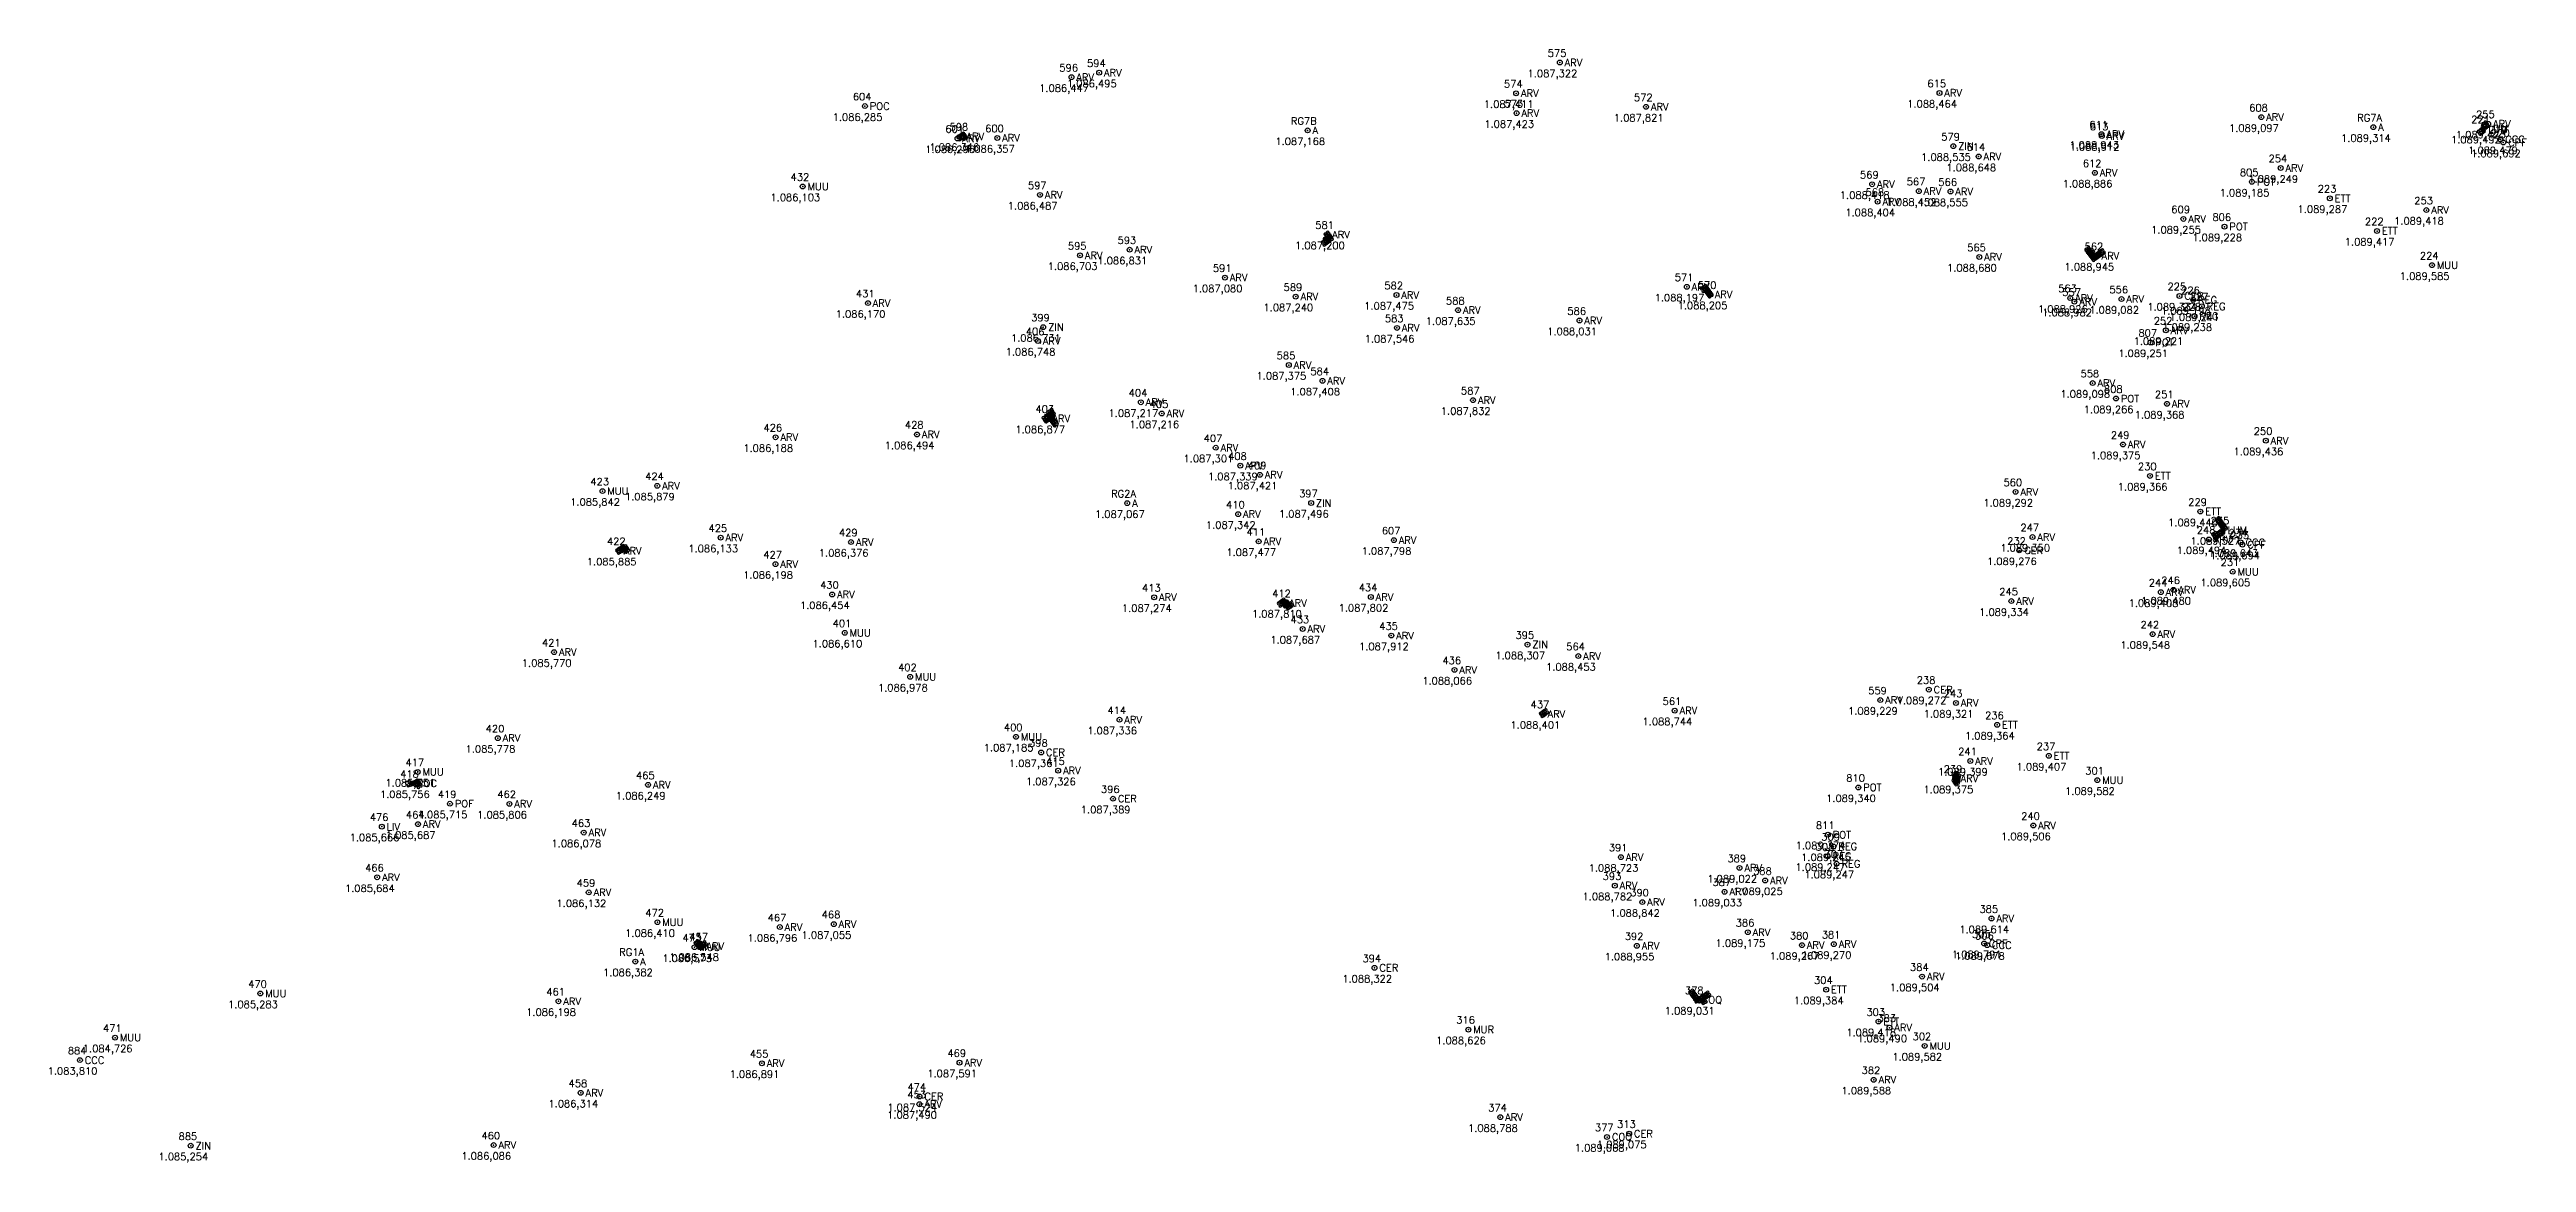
# Model space of a CAD drawing. Extents: x 190546 to 194941, y 8251022 to 8268833.
# Drawn here: x 194628.1 to 194781.8, y 8268480.1 to 8268549.1 of the extents above; entities that cross this region are included whole.
import ezdxf

# ---------------------------------------------------------------- set-up
doc = ezdxf.new("R2010")
doc.units = 0
doc.header["$LTSCALE"] = 10
doc.header["$MEASUREMENT"] = 0
doc.linetypes.add('CONTINUO', pattern=[0])
doc.layers.get('0').update_dxf_attribs({"linetype": 'CONTINUOUS'})
for name, color, linetype in [('_IRRADIACAO', 7, 'CONTINUO'), ('TOP-REDE_ELÉTRICA_LUMINÁR0', 10, 'CONTINUOUS'), ('TOP-REDE_ELÉTRICA_POSTE-C0', 10, 'CONTINUOUS'), ('TOP-ÁRVORE', 80, 'CONTINUOUS'), ('TOP-ÁRVORE_COQUEIRO', 80, 'CONTINUOUS')]:
    doc.layers.add(name, color=color, linetype=linetype)
doc.styles.add('ROMANS', font='romans', dxfattribs={"height": 0.2})
doc.styles.get("Standard").update_dxf_attribs({"font": 'txt.shx'})

# ---------------------------------------------------------------- blocks, each defined once
blk = doc.blocks.new('SIMB_CIRCULO')
at = {"color": 0, "linetype": 'CONTINUOUS'}
blk.add_circle((0, 0), 0.5, dxfattribs=at)
at = {"color": 0}
blk.add_point((0, 0), dxfattribs=at)
for tag in ['desc:', 'cota:', 'pto:']:
    blk.add_attdef(tag, (0, 0), '', height=1)
blk = doc.blocks.new('A$C325C66AC')
at = {"layer": 'TOP-REDE_ELÉTRICA_LUMINÁR0'}
blk.add_circle((0, 0), 1.18, dxfattribs=at)
for radius, start, end in [(1.89, 57.5996, 129.0616), (1.53, 57.5996, 129.0616), (1.89, 237.5996, 309.0616), (1.53, 237.5996, 309.0616)]:
    blk.add_arc((0, 0), radius, start, end, dxfattribs=at)
blk = doc.blocks.new('A$C49782D5F')
at = {"layer": 'TOP-ÁRVORE', "linetype": 'CONTINUOUS', "flags": 128}
blk.add_lwpolyline([(0.7, -1, 1.99215), (1, 0.7, 2.000068), (-0.7, 1, 2.000004), (-1, -0.7, 2.005032), (0.7, -1)], format="xyb", dxfattribs=at)
at = {"layer": 'TOP-ÁRVORE', "linetype": 'CONTINUOUS'}
blk.add_circle((0, 0), 0.275, dxfattribs=at)
blk = doc.blocks.new('A$C2AAA6732')
at = {"layer": 'TOP-ÁRVORE_COQUEIRO', "linetype": 'CONTINUOUS'}
for p, q in [((-1.9, -0.1), (-2.6, 0.2)), ((-1.6, -0.1), (-2.4, 0.4)), ((-2.2, -0.2), (-0.1, 0.1)), ((0, 0), (-2.2, -0.2)), ((-1.2, -0.1), (-2.1, 0.6)), ((-1.2, 1.8), (-1.8, 2.1)), ((-1.1, 1.5), (-1.8, 1.8)), ((-0.8, 1.2), (-1.8, 1.5)), ((-0.8, 0), (-1.8, 0.7)), ((-0.6, 0.9), (-1.7, 1.1)), ((-0.4, 0.5), (-1.6, 0.8)), ((-1.2, 1.8), (-1.5, 2.4)), ((-0.4, 0), (-1.4, 0.8)), ((-0.2, 0.2), (-1.4, 0.5)), ((-1.2, 1.8), (0, 0.2)), ((-1.2, 1.8), (-0.1, 0)), ((0, 0), (-1.2, 1.8)), ((-1.1, 1.6), (-1.1, 2.4)), ((0, 0), (-1, -1.9)), ((-0.9, 1.4), (-0.8, 2.3)), ((-0.7, 1), (-0.6, 2.1)), ((-0.4, 0.7), (-0.3, 1.9)), ((0.1, 0.3), (-0.3, 1.5)), ((0.3, 0.7), (-0.1, 1.7)), ((-0.1, 0.3), (0, 1.6)), ((1, 2), (0, 0.2)), ((0, 0), (1, 2)), ((0, 0), (2.2, 0.1)), ((0, 0), (1.2, -1.8)), ((1, 2), (0.1, 0.1)), ((0.4, 1), (0.1, 2)), ((2.2, 0.1), (0.1, 0.1)), ((2.2, 0.1), (0.1, -0.1)), ((0.2, 0.3), (1.4, 0.8)), ((0.3, 0.1), (1.1, 1)), ((0.6, 1.3), (0.4, 2.3)), ((0.4, 0.7), (1.5, 1.1)), ((0.6, 1.1), (1.6, 1.5)), ((0.8, 1.7), (0.7, 2.4)), ((0.7, 1.4), (1.6, 1.8)), ((0.7, 0.1), (1.5, 0.9)), ((1, 2), (0.9, 2.6)), ((0.9, 1.7), (1.5, 2.1)), ((1, 1.9), (1.4, 2.5)), ((1.1, 0.1), (1.8, 0.9)), ((1.2, 0), (2.1, -0.6)), ((1.5, 0.1), (2.2, 0.8)), ((1.6, 0.1), (2.4, -0.5)), ((1.8, 0.1), (2.5, 0.6)), ((1.9, 0.1), (2.6, -0.3)), ((2.2, 0.1), (2.7, 0.4)), ((2.2, 0.1), (2.8, 0)), ((-2.2, -0.2), (-2.8, -0.1)), ((-2.2, -0.2), (-2.7, -0.5)), ((-1.8, -0.2), (-2.4, -0.7)), ((-2.2, -0.2), (-0.1, -0.1)), ((-1.4, -0.1), (-2.1, -0.8)), ((-1.1, -0.1), (-1.8, -0.9)), ((-0.6, -1.1), (-1.6, -1.5)), ((-0.8, -1.4), (-1.6, -1.8)), ((-0.7, -0.1), (-1.5, -1)), ((-0.4, -0.7), (-1.5, -1.1)), ((-0.9, -1.7), (-1.5, -2.1)), ((-0.2, -0.3), (-1.4, -0.8)), ((-1, -1.9), (-1.4, -2.5)), ((-0.3, -0.1), (-1.1, -1)), ((-1, -1.9), (-0.1, -0.1)), ((-1, -1.9), (0, -0.2)), ((-1, -2), (-0.9, -2.6)), ((-0.8, -1.7), (-0.7, -2.4)), ((-0.6, -1.3), (-0.4, -2.3)), ((-0.4, -1), (-0.2, -2)), ((-0.3, -0.6), (0.1, -1.7)), ((0.1, -0.3), (-0.1, -1.6)), ((-0.1, -0.3), (0.3, -1.5)), ((1.2, -1.8), (0, -0.2)), ((1.2, -1.8), (0.1, 0)), ((0.2, -0.2), (1.4, -0.5)), ((0.4, -0.7), (0.2, -1.9)), ((0.4, 0), (1.4, -0.9)), ((0.4, -0.6), (1.5, -0.8)), ((0.6, -1), (0.5, -2.1)), ((0.6, -0.9), (1.6, -1.2)), ((0.8, 0), (1.7, -0.8)), ((0.8, -1.2), (1.7, -1.5)), ((0.9, -1.4), (0.8, -2.3)), ((1, -1.5), (1.7, -1.8)), ((1, -1.6), (1, -2.4)), ((1.2, -1.8), (1.4, -2.5)), ((1.2, -1.8), (1.7, -2.1))]:
    blk.add_line(p, q, dxfattribs=at)
blk.add_circle((0, 0), 0.00303, dxfattribs=at)
blk = doc.blocks.new('A$C4CAD4B8B')
at = {"layer": 'TOP-REDE_ELÉTRICA_POSTE-C0', "const_width": 0.1}
for points in [[(-1.2, 0), (-2.5, 0)], [(1.2, 0), (2.5, 0)]]:
    blk.add_lwpolyline(points, dxfattribs=at)
at = {"layer": 'TOP-REDE_ELÉTRICA_POSTE-C0'}
blk.add_circle((0, 0), 1.18, dxfattribs=at)

msp = doc.modelspace()

# ---------------------------------------------------------------- block references
at = {"layer": '_IRRADIACAO', "color": 4}
ref = msp.add_blockref('SIMB_CIRCULO', (194721.8, 8268548.28), dxfattribs=dict(at, xscale=0.3, yscale=0.3, zscale=0.3))
ref.add_attrib('PONTO', '575', (194721.05, 8268548.64), dxfattribs={"layer": '0', "color": 1, "height": 0.45, "style": 'ROMANS'})
ref.add_attrib('DESC', 'ARV', (194722.1, 8268548.05), dxfattribs={"layer": '0', "color": 3, "height": 0.45, "style": 'ROMANS'})
ref.add_attrib('COTA', '1.087,322', (194719.8, 8268547.38), dxfattribs={"layer": '0', "color": 5, "height": 0.45, "style": 'ROMANS'})
ref = msp.add_blockref('SIMB_CIRCULO', (194691.51, 8268547.37), dxfattribs=dict(at, xscale=0.3, yscale=0.3, zscale=0.3))
ref.add_attrib('PONTO', '596', (194690.76, 8268547.73), dxfattribs={"layer": '0', "color": 1, "height": 0.45, "style": 'ROMANS'})
ref.add_attrib('DESC', 'ARV', (194691.81, 8268547.14), dxfattribs={"layer": '0', "color": 3, "height": 0.45, "style": 'ROMANS'})
ref.add_attrib('COTA', '1.086,447', (194689.51, 8268546.47), dxfattribs={"layer": '0', "color": 5, "height": 0.45, "style": 'ROMANS'})
ref = msp.add_blockref('SIMB_CIRCULO', (194693.23, 8268547.65), dxfattribs=dict(at, xscale=0.3, yscale=0.3, zscale=0.3))
ref.add_attrib('PONTO', '594', (194692.48, 8268548.01), dxfattribs={"layer": '0', "color": 1, "height": 0.45, "style": 'ROMANS'})
ref.add_attrib('DESC', 'ARV', (194693.53, 8268547.42), dxfattribs={"layer": '0', "color": 3, "height": 0.45, "style": 'ROMANS'})
ref.add_attrib('COTA', '1.086,495', (194691.23, 8268546.75), dxfattribs={"layer": '0', "color": 5, "height": 0.45, "style": 'ROMANS'})
ref = msp.add_blockref('SIMB_CIRCULO', (194678.7, 8268545.58), dxfattribs=dict(at, xscale=0.3, yscale=0.3, zscale=0.3))
ref.add_attrib('PONTO', '604', (194677.95, 8268545.94), dxfattribs={"layer": '0', "color": 1, "height": 0.45, "style": 'ROMANS'})
ref.add_attrib('DESC', 'POC', (194679, 8268545.35), dxfattribs={"layer": '0', "color": 3, "height": 0.45, "style": 'ROMANS'})
ref.add_attrib('COTA', '1.086,285', (194676.7, 8268544.67), dxfattribs={"layer": '0', "color": 5, "height": 0.45, "style": 'ROMANS'})
ref = msp.add_blockref('SIMB_CIRCULO', (194719.09, 8268546.37), dxfattribs=dict(at, xscale=0.3, yscale=0.3, zscale=0.3))
ref.add_attrib('PONTO', '574', (194718.34, 8268546.73), dxfattribs={"layer": '0', "color": 1, "height": 0.45, "style": 'ROMANS'})
ref.add_attrib('DESC', 'ARV', (194719.39, 8268546.15), dxfattribs={"layer": '0', "color": 3, "height": 0.45, "style": 'ROMANS'})
ref.add_attrib('COTA', '1.087,411', (194717.09, 8268545.47), dxfattribs={"layer": '0', "color": 5, "height": 0.45, "style": 'ROMANS'})
ref = msp.add_blockref('SIMB_CIRCULO', (194719.12, 8268545.14), dxfattribs=dict(at, xscale=0.3, yscale=0.3, zscale=0.3))
ref.add_attrib('PONTO', '573', (194718.37, 8268545.5), dxfattribs={"layer": '0', "color": 1, "height": 0.45, "style": 'ROMANS'})
ref.add_attrib('DESC', 'ARV', (194719.42, 8268544.92), dxfattribs={"layer": '0', "color": 3, "height": 0.45, "style": 'ROMANS'})
ref.add_attrib('COTA', '1.087,423', (194717.12, 8268544.24), dxfattribs={"layer": '0', "color": 5, "height": 0.45, "style": 'ROMANS'})
ref = msp.add_blockref('SIMB_CIRCULO', (194727.15, 8268545.53), dxfattribs=dict(at, xscale=0.3, yscale=0.3, zscale=0.3))
ref.add_attrib('PONTO', '572', (194726.4, 8268545.89), dxfattribs={"layer": '0', "color": 1, "height": 0.45, "style": 'ROMANS'})
ref.add_attrib('DESC', 'ARV', (194727.45, 8268545.31), dxfattribs={"layer": '0', "color": 3, "height": 0.45, "style": 'ROMANS'})
ref.add_attrib('COTA', '1.087,821', (194725.15, 8268544.63), dxfattribs={"layer": '0', "color": 5, "height": 0.45, "style": 'ROMANS'})
ref = msp.add_blockref('SIMB_CIRCULO', (194745.35, 8268546.39), dxfattribs=dict(at, xscale=0.3, yscale=0.3, zscale=0.3))
ref.add_attrib('PONTO', '615', (194744.6, 8268546.75), dxfattribs={"layer": '0', "color": 1, "height": 0.45, "style": 'ROMANS'})
ref.add_attrib('DESC', 'ARV', (194745.65, 8268546.17), dxfattribs={"layer": '0', "color": 3, "height": 0.45, "style": 'ROMANS'})
ref.add_attrib('COTA', '1.088,464', (194743.35, 8268545.49), dxfattribs={"layer": '0', "color": 5, "height": 0.45, "style": 'ROMANS'})
ref = msp.add_blockref('SIMB_CIRCULO', (194765.31, 8268544.89), dxfattribs=dict(at, xscale=0.3, yscale=0.3, zscale=0.3))
ref.add_attrib('PONTO', '608', (194764.56, 8268545.25), dxfattribs={"layer": '0', "color": 1, "height": 0.45, "style": 'ROMANS'})
ref.add_attrib('DESC', 'ARV', (194765.61, 8268544.67), dxfattribs={"layer": '0', "color": 3, "height": 0.45, "style": 'ROMANS'})
ref.add_attrib('COTA', '1.089,097', (194763.31, 8268543.99), dxfattribs={"layer": '0', "color": 5, "height": 0.45, "style": 'ROMANS'})
ref = msp.add_blockref('SIMB_CIRCULO', (194684.44, 8268543.57), dxfattribs=dict(at, xscale=0.3, yscale=0.3, zscale=0.3))
ref.add_attrib('PONTO', '601', (194683.69, 8268543.93), dxfattribs={"layer": '0', "color": 1, "height": 0.45, "style": 'ROMANS'})
ref.add_attrib('DESC', 'ARV', (194684.74, 8268543.34), dxfattribs={"layer": '0', "color": 3, "height": 0.45, "style": 'ROMANS'})
ref.add_attrib('COTA', '1.086,296', (194682.44, 8268542.67), dxfattribs={"layer": '0', "color": 5, "height": 0.45, "style": 'ROMANS'})
ref = msp.add_blockref('SIMB_CIRCULO', (194684.7, 8268543.7), dxfattribs=dict(at, xscale=0.3, yscale=0.3, zscale=0.3))
ref.add_attrib('PONTO', '598', (194683.95, 8268544.06), dxfattribs={"layer": '0', "color": 1, "height": 0.45, "style": 'ROMANS'})
ref.add_attrib('DESC', 'ARV', (194685, 8268543.47), dxfattribs={"layer": '0', "color": 3, "height": 0.45, "style": 'ROMANS'})
ref.add_attrib('COTA', '1.086,346', (194682.7, 8268542.8), dxfattribs={"layer": '0', "color": 5, "height": 0.45, "style": 'ROMANS'})
ref = msp.add_blockref('SIMB_CIRCULO', (194686.91, 8268543.6), dxfattribs=dict(at, xscale=0.3, yscale=0.3, zscale=0.3))
ref.add_attrib('PONTO', '600', (194686.16, 8268543.96), dxfattribs={"layer": '0', "color": 1, "height": 0.45, "style": 'ROMANS'})
ref.add_attrib('DESC', 'ARV', (194687.21, 8268543.38), dxfattribs={"layer": '0', "color": 3, "height": 0.45, "style": 'ROMANS'})
ref.add_attrib('COTA', '1.086,357', (194684.91, 8268542.7), dxfattribs={"layer": '0', "color": 5, "height": 0.45, "style": 'ROMANS'})
ref = msp.add_blockref('SIMB_CIRCULO', (194706.16, 8268544.07), dxfattribs=dict(at, xscale=0.3, yscale=0.3, zscale=0.3))
ref.add_attrib('PONTO', 'RG7B', (194705.12, 8268544.43), dxfattribs={"layer": '0', "color": 1, "height": 0.45, "style": 'ROMANS'})
ref.add_attrib('DESC', 'A', (194706.46, 8268543.85), dxfattribs={"layer": '0', "color": 3, "height": 0.45, "style": 'ROMANS'})
ref.add_attrib('COTA', '1.087,168', (194704.16, 8268543.17), dxfattribs={"layer": '0', "color": 5, "height": 0.45, "style": 'ROMANS'})
ref = msp.add_blockref('SIMB_CIRCULO', (194755.4, 8268543.84), dxfattribs=dict(at, xscale=0.3, yscale=0.3, zscale=0.3))
ref.add_attrib('PONTO', '611', (194754.65, 8268544.2), dxfattribs={"layer": '0', "color": 1, "height": 0.45, "style": 'ROMANS'})
ref.add_attrib('DESC', 'ARV', (194755.7, 8268543.61), dxfattribs={"layer": '0', "color": 3, "height": 0.45, "style": 'ROMANS'})
ref.add_attrib('COTA', '1.088,943', (194753.4, 8268542.94), dxfattribs={"layer": '0', "color": 5, "height": 0.45, "style": 'ROMANS'})
ref = msp.add_blockref('SIMB_CIRCULO', (194755.42, 8268543.72), dxfattribs=dict(at, xscale=0.3, yscale=0.3, zscale=0.3))
ref.add_attrib('PONTO', '613', (194754.67, 8268544.08), dxfattribs={"layer": '0', "color": 1, "height": 0.45, "style": 'ROMANS'})
ref.add_attrib('DESC', 'ARV', (194755.72, 8268543.49), dxfattribs={"layer": '0', "color": 3, "height": 0.45, "style": 'ROMANS'})
ref.add_attrib('COTA', '1.088,912', (194753.42, 8268542.82), dxfattribs={"layer": '0', "color": 5, "height": 0.45, "style": 'ROMANS'})
ref = msp.add_blockref('SIMB_CIRCULO', (194772.26, 8268544.27), dxfattribs=dict(at, xscale=0.3, yscale=0.3, zscale=0.3))
ref.add_attrib('PONTO', 'RG7A', (194771.26, 8268544.63), dxfattribs={"layer": '0', "color": 1, "height": 0.45, "style": 'ROMANS'})
ref.add_attrib('DESC', 'A', (194772.56, 8268544.05), dxfattribs={"layer": '0', "color": 3, "height": 0.45, "style": 'ROMANS'})
ref.add_attrib('COTA', '1.089,314', (194770.26, 8268543.37), dxfattribs={"layer": '0', "color": 5, "height": 0.45, "style": 'ROMANS'})
ref = msp.add_blockref('SIMB_CIRCULO', (194779.08, 8268544.17), dxfattribs=dict(at, xscale=0.3, yscale=0.3, zscale=0.3))
ref.add_attrib('PONTO', '221', (194778.33, 8268544.53), dxfattribs={"layer": '0', "color": 1, "height": 0.45, "style": 'ROMANS'})
ref.add_attrib('DESC', 'LUM', (194779.38, 8268543.95), dxfattribs={"layer": '0', "color": 3, "height": 0.45, "style": 'ROMANS'})
ref.add_attrib('COTA', '1.089,492', (194777.08, 8268543.27), dxfattribs={"layer": '0', "color": 5, "height": 0.45, "style": 'ROMANS'})
ref = msp.add_blockref('SIMB_CIRCULO', (194779.38, 8268544.48), dxfattribs=dict(at, xscale=0.3, yscale=0.3, zscale=0.3))
ref.add_attrib('PONTO', '255', (194778.63, 8268544.84), dxfattribs={"layer": '0', "color": 1, "height": 0.45, "style": 'ROMANS'})
ref.add_attrib('DESC', 'ARV', (194779.68, 8268544.25), dxfattribs={"layer": '0', "color": 3, "height": 0.45, "style": 'ROMANS'})
ref.add_attrib('COTA', '1.089,423', (194777.38, 8268543.58), dxfattribs={"layer": '0', "color": 5, "height": 0.45, "style": 'ROMANS'})
ref = msp.add_blockref('SIMB_CIRCULO', (194780.14, 8268543.51), dxfattribs=dict(at, xscale=0.3, yscale=0.3, zscale=0.3))
ref.add_attrib('PONTO', '219', (194779.39, 8268543.88), dxfattribs={"layer": '0', "color": 1, "height": 0.45, "style": 'ROMANS'})
ref.add_attrib('DESC', 'CCC', (194780.44, 8268543.29), dxfattribs={"layer": '0', "color": 3, "height": 0.45, "style": 'ROMANS'})
ref.add_attrib('COTA', '1.089,479', (194778.14, 8268542.61), dxfattribs={"layer": '0', "color": 5, "height": 0.45, "style": 'ROMANS'})
ref = msp.add_blockref('SIMB_CIRCULO', (194746.21, 8268543.09), dxfattribs=dict(at, xscale=0.3, yscale=0.3, zscale=0.3))
ref.add_attrib('PONTO', '579', (194745.46, 8268543.45), dxfattribs={"layer": '0', "color": 1, "height": 0.45, "style": 'ROMANS'})
ref.add_attrib('DESC', 'ZIN', (194746.51, 8268542.87), dxfattribs={"layer": '0', "color": 3, "height": 0.45, "style": 'ROMANS'})
ref.add_attrib('COTA', '1.088,535', (194744.21, 8268542.19), dxfattribs={"layer": '0', "color": 5, "height": 0.45, "style": 'ROMANS'})
ref = msp.add_blockref('SIMB_CIRCULO', (194747.78, 8268542.45), dxfattribs=dict(at, xscale=0.3, yscale=0.3, zscale=0.3))
ref.add_attrib('PONTO', '614', (194747.03, 8268542.81), dxfattribs={"layer": '0', "color": 1, "height": 0.45, "style": 'ROMANS'})
ref.add_attrib('DESC', 'ARV', (194748.08, 8268542.22), dxfattribs={"layer": '0', "color": 3, "height": 0.45, "style": 'ROMANS'})
ref.add_attrib('COTA', '1.088,648', (194745.78, 8268541.54), dxfattribs={"layer": '0', "color": 5, "height": 0.45, "style": 'ROMANS'})
ref = msp.add_blockref('SIMB_CIRCULO', (194780.32, 8268543.32), dxfattribs=dict(at, xscale=0.3, yscale=0.3, zscale=0.3))
ref.add_attrib('PONTO', '220', (194779.57, 8268543.68), dxfattribs={"layer": '0', "color": 1, "height": 0.45, "style": 'ROMANS'})
ref.add_attrib('DESC', 'CPF', (194780.62, 8268543.09), dxfattribs={"layer": '0', "color": 3, "height": 0.45, "style": 'ROMANS'})
ref.add_attrib('COTA', '1.089,692', (194778.32, 8268542.42), dxfattribs={"layer": '0', "color": 5, "height": 0.45, "style": 'ROMANS'})
ref = msp.add_blockref('SIMB_CIRCULO', (194674.84, 8268540.59), dxfattribs=dict(at, xscale=0.3, yscale=0.3, zscale=0.3))
ref.add_attrib('PONTO', '432', (194674.09, 8268540.95), dxfattribs={"layer": '0', "color": 1, "height": 0.45, "style": 'ROMANS'})
ref.add_attrib('DESC', 'MUU', (194675.14, 8268540.37), dxfattribs={"layer": '0', "color": 3, "height": 0.45, "style": 'ROMANS'})
ref.add_attrib('COTA', '1.086,103', (194672.84, 8268539.69), dxfattribs={"layer": '0', "color": 5, "height": 0.45, "style": 'ROMANS'})
ref = msp.add_blockref('SIMB_CIRCULO', (194741.17, 8268540.73), dxfattribs=dict(at, xscale=0.3, yscale=0.3, zscale=0.3))
ref.add_attrib('PONTO', '569', (194740.42, 8268541.09), dxfattribs={"layer": '0', "color": 1, "height": 0.45, "style": 'ROMANS'})
ref.add_attrib('DESC', 'ARV', (194741.47, 8268540.51), dxfattribs={"layer": '0', "color": 3, "height": 0.45, "style": 'ROMANS'})
ref.add_attrib('COTA', '1.088,418', (194739.17, 8268539.83), dxfattribs={"layer": '0', "color": 5, "height": 0.45, "style": 'ROMANS'})
ref = msp.add_blockref('SIMB_CIRCULO', (194744.07, 8268540.3), dxfattribs=dict(at, xscale=0.3, yscale=0.3, zscale=0.3))
ref.add_attrib('PONTO', '567', (194743.32, 8268540.67), dxfattribs={"layer": '0', "color": 1, "height": 0.45, "style": 'ROMANS'})
ref.add_attrib('DESC', 'ARV', (194744.37, 8268540.08), dxfattribs={"layer": '0', "color": 3, "height": 0.45, "style": 'ROMANS'})
ref.add_attrib('COTA', '1.088,452', (194742.07, 8268539.4), dxfattribs={"layer": '0', "color": 5, "height": 0.45, "style": 'ROMANS'})
ref = msp.add_blockref('SIMB_CIRCULO', (194746.03, 8268540.28), dxfattribs=dict(at, xscale=0.3, yscale=0.3, zscale=0.3))
ref.add_attrib('PONTO', '566', (194745.28, 8268540.64), dxfattribs={"layer": '0', "color": 1, "height": 0.45, "style": 'ROMANS'})
ref.add_attrib('DESC', 'ARV', (194746.33, 8268540.05), dxfattribs={"layer": '0', "color": 3, "height": 0.45, "style": 'ROMANS'})
ref.add_attrib('COTA', '1.088,555', (194744.03, 8268539.38), dxfattribs={"layer": '0', "color": 5, "height": 0.45, "style": 'ROMANS'})
ref = msp.add_blockref('SIMB_CIRCULO', (194754.99, 8268541.44), dxfattribs=dict(at, xscale=0.3, yscale=0.3, zscale=0.3))
ref.add_attrib('PONTO', '612', (194754.24, 8268541.8), dxfattribs={"layer": '0', "color": 1, "height": 0.45, "style": 'ROMANS'})
ref.add_attrib('DESC', 'ARV', (194755.29, 8268541.22), dxfattribs={"layer": '0', "color": 3, "height": 0.45, "style": 'ROMANS'})
ref.add_attrib('COTA', '1.088,886', (194752.99, 8268540.54), dxfattribs={"layer": '0', "color": 5, "height": 0.45, "style": 'ROMANS'})
ref = msp.add_blockref('SIMB_CIRCULO', (194764.73, 8268540.88), dxfattribs=dict(at, xscale=0.3, yscale=0.3, zscale=0.3))
ref.add_attrib('PONTO', '805', (194763.98, 8268541.24), dxfattribs={"layer": '0', "color": 1, "height": 0.45, "style": 'ROMANS'})
ref.add_attrib('DESC', 'POT', (194765.03, 8268540.65), dxfattribs={"layer": '0', "color": 3, "height": 0.45, "style": 'ROMANS'})
ref.add_attrib('COTA', '1.089,185', (194762.73, 8268539.98), dxfattribs={"layer": '0', "color": 5, "height": 0.45, "style": 'ROMANS'})
ref = msp.add_blockref('SIMB_CIRCULO', (194766.51, 8268541.74), dxfattribs=dict(at, xscale=0.3, yscale=0.3, zscale=0.3))
ref.add_attrib('PONTO', '254', (194765.76, 8268542.1), dxfattribs={"layer": '0', "color": 1, "height": 0.45, "style": 'ROMANS'})
ref.add_attrib('DESC', 'ARV', (194766.81, 8268541.51), dxfattribs={"layer": '0', "color": 3, "height": 0.45, "style": 'ROMANS'})
ref.add_attrib('COTA', '1.089,249', (194764.51, 8268540.83), dxfattribs={"layer": '0', "color": 5, "height": 0.45, "style": 'ROMANS'})
ref = msp.add_blockref('SIMB_CIRCULO', (194689.56, 8268540.07), dxfattribs=dict(at, xscale=0.3, yscale=0.3, zscale=0.3))
ref.add_attrib('PONTO', '597', (194688.81, 8268540.43), dxfattribs={"layer": '0', "color": 1, "height": 0.45, "style": 'ROMANS'})
ref.add_attrib('DESC', 'ARV', (194689.86, 8268539.85), dxfattribs={"layer": '0', "color": 3, "height": 0.45, "style": 'ROMANS'})
ref.add_attrib('COTA', '1.086,487', (194687.56, 8268539.17), dxfattribs={"layer": '0', "color": 5, "height": 0.45, "style": 'ROMANS'})
ref = msp.add_blockref('SIMB_CIRCULO', (194741.51, 8268539.65), dxfattribs=dict(at, xscale=0.3, yscale=0.3, zscale=0.3))
ref.add_attrib('PONTO', '568', (194740.76, 8268540.01), dxfattribs={"layer": '0', "color": 1, "height": 0.45, "style": 'ROMANS'})
ref.add_attrib('DESC', 'ARV', (194741.81, 8268539.42), dxfattribs={"layer": '0', "color": 3, "height": 0.45, "style": 'ROMANS'})
ref.add_attrib('COTA', '1.088,404', (194739.51, 8268538.75), dxfattribs={"layer": '0', "color": 5, "height": 0.45, "style": 'ROMANS'})
ref = msp.add_blockref('SIMB_CIRCULO', (194769.56, 8268539.86), dxfattribs=dict(at, xscale=0.3, yscale=0.3, zscale=0.3))
ref.add_attrib('PONTO', '223', (194768.81, 8268540.22), dxfattribs={"layer": '0', "color": 1, "height": 0.45, "style": 'ROMANS'})
ref.add_attrib('DESC', 'ETT', (194769.86, 8268539.63), dxfattribs={"layer": '0', "color": 3, "height": 0.45, "style": 'ROMANS'})
ref.add_attrib('COTA', '1.089,287', (194767.56, 8268538.96), dxfattribs={"layer": '0', "color": 5, "height": 0.45, "style": 'ROMANS'})
ref = msp.add_blockref('SIMB_CIRCULO', (194775.55, 8268539.13), dxfattribs=dict(at, xscale=0.3, yscale=0.3, zscale=0.3))
ref.add_attrib('PONTO', '253', (194774.8, 8268539.49), dxfattribs={"layer": '0', "color": 1, "height": 0.45, "style": 'ROMANS'})
ref.add_attrib('DESC', 'ARV', (194775.85, 8268538.91), dxfattribs={"layer": '0', "color": 3, "height": 0.45, "style": 'ROMANS'})
ref.add_attrib('COTA', '1.089,418', (194773.55, 8268538.23), dxfattribs={"layer": '0', "color": 5, "height": 0.45, "style": 'ROMANS'})
ref = msp.add_blockref('SIMB_CIRCULO', (194707.38, 8268537.61), dxfattribs=dict(at, xscale=0.3, yscale=0.3, zscale=0.3))
ref.add_attrib('PONTO', '581', (194706.63, 8268537.97), dxfattribs={"layer": '0', "color": 1, "height": 0.45, "style": 'ROMANS'})
ref.add_attrib('DESC', 'ARV', (194707.68, 8268537.38), dxfattribs={"layer": '0', "color": 3, "height": 0.45, "style": 'ROMANS'})
ref.add_attrib('COTA', '1.087,200', (194705.38, 8268536.71), dxfattribs={"layer": '0', "color": 5, "height": 0.45, "style": 'ROMANS'})
ref = msp.add_blockref('SIMB_CIRCULO', (194760.48, 8268538.58), dxfattribs=dict(at, xscale=0.3, yscale=0.3, zscale=0.3))
ref.add_attrib('PONTO', '609', (194759.73, 8268538.94), dxfattribs={"layer": '0', "color": 1, "height": 0.45, "style": 'ROMANS'})
ref.add_attrib('DESC', 'ARV', (194760.78, 8268538.35), dxfattribs={"layer": '0', "color": 3, "height": 0.45, "style": 'ROMANS'})
ref.add_attrib('COTA', '1.089,255', (194758.48, 8268537.68), dxfattribs={"layer": '0', "color": 5, "height": 0.45, "style": 'ROMANS'})
ref = msp.add_blockref('SIMB_CIRCULO', (194763.03, 8268538.1), dxfattribs=dict(at, xscale=0.3, yscale=0.3, zscale=0.3))
ref.add_attrib('PONTO', '806', (194762.28, 8268538.46), dxfattribs={"layer": '0', "color": 1, "height": 0.45, "style": 'ROMANS'})
ref.add_attrib('DESC', 'POT', (194763.33, 8268537.88), dxfattribs={"layer": '0', "color": 3, "height": 0.45, "style": 'ROMANS'})
ref.add_attrib('COTA', '1.089,228', (194761.03, 8268537.2), dxfattribs={"layer": '0', "color": 5, "height": 0.45, "style": 'ROMANS'})
ref = msp.add_blockref('SIMB_CIRCULO', (194772.49, 8268537.83), dxfattribs=dict(at, xscale=0.3, yscale=0.3, zscale=0.3))
ref.add_attrib('PONTO', '222', (194771.74, 8268538.19), dxfattribs={"layer": '0', "color": 1, "height": 0.45, "style": 'ROMANS'})
ref.add_attrib('DESC', 'ETT', (194772.79, 8268537.61), dxfattribs={"layer": '0', "color": 3, "height": 0.45, "style": 'ROMANS'})
ref.add_attrib('COTA', '1.089,417', (194770.49, 8268536.93), dxfattribs={"layer": '0', "color": 5, "height": 0.45, "style": 'ROMANS'})
ref = msp.add_blockref('SIMB_CIRCULO', (194692.04, 8268536.32), dxfattribs=dict(at, xscale=0.3, yscale=0.3, zscale=0.3))
ref.add_attrib('PONTO', '595', (194691.29, 8268536.68), dxfattribs={"layer": '0', "color": 1, "height": 0.45, "style": 'ROMANS'})
ref.add_attrib('DESC', 'ARV', (194692.34, 8268536.09), dxfattribs={"layer": '0', "color": 3, "height": 0.45, "style": 'ROMANS'})
ref.add_attrib('COTA', '1.086,703', (194690.04, 8268535.42), dxfattribs={"layer": '0', "color": 5, "height": 0.45, "style": 'ROMANS'})
ref = msp.add_blockref('SIMB_CIRCULO', (194695.12, 8268536.67), dxfattribs=dict(at, xscale=0.3, yscale=0.3, zscale=0.3))
ref.add_attrib('PONTO', '593', (194694.37, 8268537.03), dxfattribs={"layer": '0', "color": 1, "height": 0.45, "style": 'ROMANS'})
ref.add_attrib('DESC', 'ARV', (194695.42, 8268536.45), dxfattribs={"layer": '0', "color": 3, "height": 0.45, "style": 'ROMANS'})
ref.add_attrib('COTA', '1.086,831', (194693.12, 8268535.77), dxfattribs={"layer": '0', "color": 5, "height": 0.45, "style": 'ROMANS'})
ref = msp.add_blockref('SIMB_CIRCULO', (194747.82, 8268536.22), dxfattribs=dict(at, xscale=0.3, yscale=0.3, zscale=0.3))
ref.add_attrib('PONTO', '565', (194747.07, 8268536.58), dxfattribs={"layer": '0', "color": 1, "height": 0.45, "style": 'ROMANS'})
ref.add_attrib('DESC', 'ARV', (194748.12, 8268536), dxfattribs={"layer": '0', "color": 3, "height": 0.45, "style": 'ROMANS'})
ref.add_attrib('COTA', '1.088,680', (194745.82, 8268535.32), dxfattribs={"layer": '0', "color": 5, "height": 0.45, "style": 'ROMANS'})
ref = msp.add_blockref('SIMB_CIRCULO', (194755.1, 8268536.28), dxfattribs=dict(at, xscale=0.3, yscale=0.3, zscale=0.3))
ref.add_attrib('PONTO', '562', (194754.35, 8268536.64), dxfattribs={"layer": '0', "color": 1, "height": 0.45, "style": 'ROMANS'})
ref.add_attrib('DESC', 'ARV', (194755.4, 8268536.06), dxfattribs={"layer": '0', "color": 3, "height": 0.45, "style": 'ROMANS'})
ref.add_attrib('COTA', '1.088,945', (194753.1, 8268535.38), dxfattribs={"layer": '0', "color": 5, "height": 0.45, "style": 'ROMANS'})
ref = msp.add_blockref('SIMB_CIRCULO', (194775.9, 8268535.71), dxfattribs=dict(at, xscale=0.3, yscale=0.3, zscale=0.3))
ref.add_attrib('PONTO', '224', (194775.15, 8268536.07), dxfattribs={"layer": '0', "color": 1, "height": 0.45, "style": 'ROMANS'})
ref.add_attrib('DESC', 'MUU', (194776.2, 8268535.49), dxfattribs={"layer": '0', "color": 3, "height": 0.45, "style": 'ROMANS'})
ref.add_attrib('COTA', '1.089,585', (194773.9, 8268534.81), dxfattribs={"layer": '0', "color": 5, "height": 0.45, "style": 'ROMANS'})
ref = msp.add_blockref('SIMB_CIRCULO', (194701.03, 8268534.94), dxfattribs=dict(at, xscale=0.3, yscale=0.3, zscale=0.3))
ref.add_attrib('PONTO', '591', (194700.28, 8268535.3), dxfattribs={"layer": '0', "color": 1, "height": 0.45, "style": 'ROMANS'})
ref.add_attrib('DESC', 'ARV', (194701.33, 8268534.72), dxfattribs={"layer": '0', "color": 3, "height": 0.45, "style": 'ROMANS'})
ref.add_attrib('COTA', '1.087,080', (194699.03, 8268534.04), dxfattribs={"layer": '0', "color": 5, "height": 0.45, "style": 'ROMANS'})
ref = msp.add_blockref('SIMB_CIRCULO', (194729.68, 8268534.37), dxfattribs=dict(at, xscale=0.3, yscale=0.3, zscale=0.3))
ref.add_attrib('PONTO', '571', (194728.93, 8268534.73), dxfattribs={"layer": '0', "color": 1, "height": 0.45, "style": 'ROMANS'})
ref.add_attrib('DESC', 'ARV', (194729.98, 8268534.14), dxfattribs={"layer": '0', "color": 3, "height": 0.45, "style": 'ROMANS'})
ref.add_attrib('COTA', '1.088,197', (194727.68, 8268533.47), dxfattribs={"layer": '0', "color": 5, "height": 0.45, "style": 'ROMANS'})
ref = msp.add_blockref('SIMB_CIRCULO', (194678.89, 8268533.36), dxfattribs=dict(at, xscale=0.3, yscale=0.3, zscale=0.3))
ref.add_attrib('PONTO', '431', (194678.14, 8268533.72), dxfattribs={"layer": '0', "color": 1, "height": 0.45, "style": 'ROMANS'})
ref.add_attrib('DESC', 'ARV', (194679.18, 8268533.13), dxfattribs={"layer": '0', "color": 3, "height": 0.45, "style": 'ROMANS'})
ref.add_attrib('COTA', '1.086,170', (194676.89, 8268532.46), dxfattribs={"layer": '0', "color": 5, "height": 0.45, "style": 'ROMANS'})
ref = msp.add_blockref('SIMB_CIRCULO', (194705.42, 8268533.76), dxfattribs=dict(at, xscale=0.3, yscale=0.3, zscale=0.3))
ref.add_attrib('PONTO', '589', (194704.67, 8268534.12), dxfattribs={"layer": '0', "color": 1, "height": 0.45, "style": 'ROMANS'})
ref.add_attrib('DESC', 'ARV', (194705.72, 8268533.54), dxfattribs={"layer": '0', "color": 3, "height": 0.45, "style": 'ROMANS'})
ref.add_attrib('COTA', '1.087,240', (194703.42, 8268532.86), dxfattribs={"layer": '0', "color": 5, "height": 0.45, "style": 'ROMANS'})
ref = msp.add_blockref('SIMB_CIRCULO', (194711.67, 8268533.86), dxfattribs=dict(at, xscale=0.3, yscale=0.3, zscale=0.3))
ref.add_attrib('PONTO', '582', (194710.92, 8268534.22), dxfattribs={"layer": '0', "color": 1, "height": 0.45, "style": 'ROMANS'})
ref.add_attrib('DESC', 'ARV', (194711.97, 8268533.63), dxfattribs={"layer": '0', "color": 3, "height": 0.45, "style": 'ROMANS'})
ref.add_attrib('COTA', '1.087,475', (194709.67, 8268532.96), dxfattribs={"layer": '0', "color": 5, "height": 0.45, "style": 'ROMANS'})
ref = msp.add_blockref('SIMB_CIRCULO', (194715.49, 8268532.92), dxfattribs=dict(at, xscale=0.3, yscale=0.3, zscale=0.3))
ref.add_attrib('PONTO', '588', (194714.74, 8268533.28), dxfattribs={"layer": '0', "color": 1, "height": 0.45, "style": 'ROMANS'})
ref.add_attrib('DESC', 'ARV', (194715.79, 8268532.7), dxfattribs={"layer": '0', "color": 3, "height": 0.45, "style": 'ROMANS'})
ref.add_attrib('COTA', '1.087,635', (194713.49, 8268532.02), dxfattribs={"layer": '0', "color": 5, "height": 0.45, "style": 'ROMANS'})
ref = msp.add_blockref('SIMB_CIRCULO', (194731.11, 8268533.89), dxfattribs=dict(at, xscale=0.3, yscale=0.3, zscale=0.3))
ref.add_attrib('PONTO', '570', (194730.36, 8268534.25), dxfattribs={"layer": '0', "color": 1, "height": 0.45, "style": 'ROMANS'})
ref.add_attrib('DESC', 'ARV', (194731.41, 8268533.67), dxfattribs={"layer": '0', "color": 3, "height": 0.45, "style": 'ROMANS'})
ref.add_attrib('COTA', '1.088,205', (194729.11, 8268532.99), dxfattribs={"layer": '0', "color": 5, "height": 0.45, "style": 'ROMANS'})
ref = msp.add_blockref('SIMB_CIRCULO', (194753.46, 8268533.67), dxfattribs=dict(at, xscale=0.3, yscale=0.3, zscale=0.3))
ref.add_attrib('PONTO', '563', (194752.71, 8268534.04), dxfattribs={"layer": '0', "color": 1, "height": 0.45, "style": 'ROMANS'})
ref.add_attrib('DESC', 'ARV', (194753.76, 8268533.45), dxfattribs={"layer": '0', "color": 3, "height": 0.45, "style": 'ROMANS'})
ref.add_attrib('COTA', '1.088,926', (194751.46, 8268532.77), dxfattribs={"layer": '0', "color": 5, "height": 0.45, "style": 'ROMANS'})
ref = msp.add_blockref('SIMB_CIRCULO', (194753.72, 8268533.45), dxfattribs=dict(at, xscale=0.3, yscale=0.3, zscale=0.3))
ref.add_attrib('PONTO', '557', (194752.97, 8268533.81), dxfattribs={"layer": '0', "color": 1, "height": 0.45, "style": 'ROMANS'})
ref.add_attrib('DESC', 'ARV', (194754.02, 8268533.22), dxfattribs={"layer": '0', "color": 3, "height": 0.45, "style": 'ROMANS'})
ref.add_attrib('COTA', '1.088,982', (194751.72, 8268532.55), dxfattribs={"layer": '0', "color": 5, "height": 0.45, "style": 'ROMANS'})
ref = msp.add_blockref('SIMB_CIRCULO', (194756.64, 8268533.61), dxfattribs=dict(at, xscale=0.3, yscale=0.3, zscale=0.3))
ref.add_attrib('PONTO', '556', (194755.89, 8268533.97), dxfattribs={"layer": '0', "color": 1, "height": 0.45, "style": 'ROMANS'})
ref.add_attrib('DESC', 'ARV', (194756.94, 8268533.39), dxfattribs={"layer": '0', "color": 3, "height": 0.45, "style": 'ROMANS'})
ref.add_attrib('COTA', '1.089,082', (194754.64, 8268532.71), dxfattribs={"layer": '0', "color": 5, "height": 0.45, "style": 'ROMANS'})
ref = msp.add_blockref('SIMB_CIRCULO', (194760.24, 8268533.8), dxfattribs=dict(at, xscale=0.3, yscale=0.3, zscale=0.3))
ref.add_attrib('PONTO', '225', (194759.49, 8268534.16), dxfattribs={"layer": '0', "color": 1, "height": 0.45, "style": 'ROMANS'})
ref.add_attrib('DESC', 'CER', (194760.54, 8268533.58), dxfattribs={"layer": '0', "color": 3, "height": 0.45, "style": 'ROMANS'})
ref.add_attrib('COTA', '1.089,334', (194758.24, 8268532.9), dxfattribs={"layer": '0', "color": 5, "height": 0.45, "style": 'ROMANS'})
ref = msp.add_blockref('SIMB_CIRCULO', (194761.09, 8268533.56), dxfattribs=dict(at, xscale=0.3, yscale=0.3, zscale=0.3))
ref.add_attrib('PONTO', '226', (194760.34, 8268533.92), dxfattribs={"layer": '0', "color": 1, "height": 0.45, "style": 'ROMANS'})
ref.add_attrib('DESC', 'REG', (194761.39, 8268533.33), dxfattribs={"layer": '0', "color": 3, "height": 0.45, "style": 'ROMANS'})
ref.add_attrib('COTA', '1.089,198', (194759.09, 8268532.66), dxfattribs={"layer": '0', "color": 5, "height": 0.45, "style": 'ROMANS'})
ref = msp.add_blockref('SIMB_CIRCULO', (194761.62, 8268533.16), dxfattribs=dict(at, xscale=0.3, yscale=0.3, zscale=0.3))
ref.add_attrib('PONTO', '227', (194760.87, 8268533.52), dxfattribs={"layer": '0', "color": 1, "height": 0.45, "style": 'ROMANS'})
ref.add_attrib('DESC', 'REG', (194761.92, 8268532.93), dxfattribs={"layer": '0', "color": 3, "height": 0.45, "style": 'ROMANS'})
ref.add_attrib('COTA', '1.089,241', (194759.62, 8268532.26), dxfattribs={"layer": '0', "color": 5, "height": 0.45, "style": 'ROMANS'})
ref = msp.add_blockref('SIMB_CIRCULO', (194689.76, 8268531.87), dxfattribs=dict(at, xscale=0.3, yscale=0.3, zscale=0.3))
ref.add_attrib('PONTO', '399', (194689.01, 8268532.23), dxfattribs={"layer": '0', "color": 1, "height": 0.45, "style": 'ROMANS'})
ref.add_attrib('DESC', 'ZIN', (194690.06, 8268531.64), dxfattribs={"layer": '0', "color": 3, "height": 0.45, "style": 'ROMANS'})
ref.add_attrib('COTA', '1.086,731', (194687.76, 8268530.97), dxfattribs={"layer": '0', "color": 5, "height": 0.45, "style": 'ROMANS'})
ref = msp.add_blockref('SIMB_CIRCULO', (194711.7, 8268531.82), dxfattribs=dict(at, xscale=0.3, yscale=0.3, zscale=0.3))
ref.add_attrib('PONTO', '583', (194710.95, 8268532.18), dxfattribs={"layer": '0', "color": 1, "height": 0.45, "style": 'ROMANS'})
ref.add_attrib('DESC', 'ARV', (194712, 8268531.6), dxfattribs={"layer": '0', "color": 3, "height": 0.45, "style": 'ROMANS'})
ref.add_attrib('COTA', '1.087,546', (194709.7, 8268530.92), dxfattribs={"layer": '0', "color": 5, "height": 0.45, "style": 'ROMANS'})
ref = msp.add_blockref('SIMB_CIRCULO', (194723.02, 8268532.28), dxfattribs=dict(at, xscale=0.3, yscale=0.3, zscale=0.3))
ref.add_attrib('PONTO', '586', (194722.27, 8268532.64), dxfattribs={"layer": '0', "color": 1, "height": 0.45, "style": 'ROMANS'})
ref.add_attrib('DESC', 'ARV', (194723.32, 8268532.05), dxfattribs={"layer": '0', "color": 3, "height": 0.45, "style": 'ROMANS'})
ref.add_attrib('COTA', '1.088,031', (194721.02, 8268531.38), dxfattribs={"layer": '0', "color": 5, "height": 0.45, "style": 'ROMANS'})
ref = msp.add_blockref('SIMB_CIRCULO', (194759.39, 8268531.67), dxfattribs=dict(at, xscale=0.3, yscale=0.3, zscale=0.3))
ref.add_attrib('PONTO', '252', (194758.64, 8268532.03), dxfattribs={"layer": '0', "color": 1, "height": 0.45, "style": 'ROMANS'})
ref.add_attrib('DESC', 'ARV', (194759.69, 8268531.44), dxfattribs={"layer": '0', "color": 3, "height": 0.45, "style": 'ROMANS'})
ref.add_attrib('COTA', '1.089,221', (194757.39, 8268530.77), dxfattribs={"layer": '0', "color": 5, "height": 0.45, "style": 'ROMANS'})
ref = msp.add_blockref('SIMB_CIRCULO', (194761.17, 8268532.54), dxfattribs=dict(at, xscale=0.3, yscale=0.3, zscale=0.3))
ref.add_attrib('PONTO', '228', (194760.42, 8268532.9), dxfattribs={"layer": '0', "color": 1, "height": 0.45, "style": 'ROMANS'})
ref.add_attrib('DESC', 'REG', (194761.47, 8268532.32), dxfattribs={"layer": '0', "color": 3, "height": 0.45, "style": 'ROMANS'})
ref.add_attrib('COTA', '1.089,238', (194759.17, 8268531.64), dxfattribs={"layer": '0', "color": 5, "height": 0.45, "style": 'ROMANS'})
ref = msp.add_blockref('SIMB_CIRCULO', (194689.43, 8268531.01), dxfattribs=dict(at, xscale=0.3, yscale=0.3, zscale=0.3))
ref.add_attrib('PONTO', '406', (194688.68, 8268531.37), dxfattribs={"layer": '0', "color": 1, "height": 0.45, "style": 'ROMANS'})
ref.add_attrib('DESC', 'ARV', (194689.73, 8268530.79), dxfattribs={"layer": '0', "color": 3, "height": 0.45, "style": 'ROMANS'})
ref.add_attrib('COTA', '1.086,748', (194687.43, 8268530.11), dxfattribs={"layer": '0', "color": 5, "height": 0.45, "style": 'ROMANS'})
ref = msp.add_blockref('SIMB_CIRCULO', (194704.99, 8268529.52), dxfattribs=dict(at, xscale=0.3, yscale=0.3, zscale=0.3))
ref.add_attrib('PONTO', '585', (194704.24, 8268529.88), dxfattribs={"layer": '0', "color": 1, "height": 0.45, "style": 'ROMANS'})
ref.add_attrib('DESC', 'ARV', (194705.29, 8268529.29), dxfattribs={"layer": '0', "color": 3, "height": 0.45, "style": 'ROMANS'})
ref.add_attrib('COTA', '1.087,375', (194702.99, 8268528.62), dxfattribs={"layer": '0', "color": 5, "height": 0.45, "style": 'ROMANS'})
ref = msp.add_blockref('SIMB_CIRCULO', (194758.44, 8268530.92), dxfattribs=dict(at, xscale=0.3, yscale=0.3, zscale=0.3))
ref.add_attrib('PONTO', '807', (194757.69, 8268531.28), dxfattribs={"layer": '0', "color": 1, "height": 0.45, "style": 'ROMANS'})
ref.add_attrib('DESC', 'POT', (194758.74, 8268530.69), dxfattribs={"layer": '0', "color": 3, "height": 0.45, "style": 'ROMANS'})
ref.add_attrib('COTA', '1.089,251', (194756.44, 8268530.02), dxfattribs={"layer": '0', "color": 5, "height": 0.45, "style": 'ROMANS'})
ref = msp.add_blockref('SIMB_CIRCULO', (194707.08, 8268528.54), dxfattribs=dict(at, xscale=0.3, yscale=0.3, zscale=0.3))
ref.add_attrib('PONTO', '584', (194706.33, 8268528.9), dxfattribs={"layer": '0', "color": 1, "height": 0.45, "style": 'ROMANS'})
ref.add_attrib('DESC', 'ARV', (194707.38, 8268528.32), dxfattribs={"layer": '0', "color": 3, "height": 0.45, "style": 'ROMANS'})
ref.add_attrib('COTA', '1.087,408', (194705.08, 8268527.64), dxfattribs={"layer": '0', "color": 5, "height": 0.45, "style": 'ROMANS'})
ref = msp.add_blockref('SIMB_CIRCULO', (194754.85, 8268528.4), dxfattribs=dict(at, xscale=0.3, yscale=0.3, zscale=0.3))
ref.add_attrib('PONTO', '558', (194754.1, 8268528.76), dxfattribs={"layer": '0', "color": 1, "height": 0.45, "style": 'ROMANS'})
ref.add_attrib('DESC', 'ARV', (194755.15, 8268528.18), dxfattribs={"layer": '0', "color": 3, "height": 0.45, "style": 'ROMANS'})
ref.add_attrib('COTA', '1.089,098', (194752.85, 8268527.5), dxfattribs={"layer": '0', "color": 5, "height": 0.45, "style": 'ROMANS'})
ref = msp.add_blockref('SIMB_CIRCULO', (194695.81, 8268527.21), dxfattribs=dict(at, xscale=0.3, yscale=0.3, zscale=0.3))
ref.add_attrib('PONTO', '404', (194695.06, 8268527.57), dxfattribs={"layer": '0', "color": 1, "height": 0.45, "style": 'ROMANS'})
ref.add_attrib('DESC', 'ARV', (194696.11, 8268526.99), dxfattribs={"layer": '0', "color": 3, "height": 0.45, "style": 'ROMANS'})
ref.add_attrib('COTA', '1.087,217', (194693.81, 8268526.31), dxfattribs={"layer": '0', "color": 5, "height": 0.45, "style": 'ROMANS'})
ref = msp.add_blockref('SIMB_CIRCULO', (194697.11, 8268526.51), dxfattribs=dict(at, xscale=0.3, yscale=0.3, zscale=0.3))
ref.add_attrib('PONTO', '405', (194696.36, 8268526.87), dxfattribs={"layer": '0', "color": 1, "height": 0.45, "style": 'ROMANS'})
ref.add_attrib('DESC', 'ARV', (194697.41, 8268526.29), dxfattribs={"layer": '0', "color": 3, "height": 0.45, "style": 'ROMANS'})
ref.add_attrib('COTA', '1.087,216', (194695.11, 8268525.61), dxfattribs={"layer": '0', "color": 5, "height": 0.45, "style": 'ROMANS'})
ref = msp.add_blockref('SIMB_CIRCULO', (194716.42, 8268527.34), dxfattribs=dict(at, xscale=0.3, yscale=0.3, zscale=0.3))
ref.add_attrib('PONTO', '587', (194715.67, 8268527.7), dxfattribs={"layer": '0', "color": 1, "height": 0.45, "style": 'ROMANS'})
ref.add_attrib('DESC', 'ARV', (194716.72, 8268527.11), dxfattribs={"layer": '0', "color": 3, "height": 0.45, "style": 'ROMANS'})
ref.add_attrib('COTA', '1.087,832', (194714.42, 8268526.44), dxfattribs={"layer": '0', "color": 5, "height": 0.45, "style": 'ROMANS'})
ref = msp.add_blockref('SIMB_CIRCULO', (194756.3, 8268527.44), dxfattribs=dict(at, xscale=0.3, yscale=0.3, zscale=0.3))
ref.add_attrib('PONTO', '808', (194755.55, 8268527.8), dxfattribs={"layer": '0', "color": 1, "height": 0.45, "style": 'ROMANS'})
ref.add_attrib('DESC', 'POT', (194756.6, 8268527.21), dxfattribs={"layer": '0', "color": 3, "height": 0.45, "style": 'ROMANS'})
ref.add_attrib('COTA', '1.089,266', (194754.3, 8268526.54), dxfattribs={"layer": '0', "color": 5, "height": 0.45, "style": 'ROMANS'})
ref = msp.add_blockref('SIMB_CIRCULO', (194759.46, 8268527.11), dxfattribs=dict(at, xscale=0.3, yscale=0.3, zscale=0.3))
ref.add_attrib('PONTO', '251', (194758.71, 8268527.47), dxfattribs={"layer": '0', "color": 1, "height": 0.45, "style": 'ROMANS'})
ref.add_attrib('DESC', 'ARV', (194759.76, 8268526.89), dxfattribs={"layer": '0', "color": 3, "height": 0.45, "style": 'ROMANS'})
ref.add_attrib('COTA', '1.089,368', (194757.46, 8268526.21), dxfattribs={"layer": '0', "color": 5, "height": 0.45, "style": 'ROMANS'})
ref = msp.add_blockref('SIMB_CIRCULO', (194673.16, 8268525.04), dxfattribs=dict(at, xscale=0.3, yscale=0.3, zscale=0.3))
ref.add_attrib('PONTO', '426', (194672.41, 8268525.4), dxfattribs={"layer": '0', "color": 1, "height": 0.45, "style": 'ROMANS'})
ref.add_attrib('DESC', 'ARV', (194673.46, 8268524.82), dxfattribs={"layer": '0', "color": 3, "height": 0.45, "style": 'ROMANS'})
ref.add_attrib('COTA', '1.086,188', (194671.16, 8268524.14), dxfattribs={"layer": '0', "color": 5, "height": 0.45, "style": 'ROMANS'})
ref = msp.add_blockref('SIMB_CIRCULO', (194681.93, 8268525.21), dxfattribs=dict(at, xscale=0.3, yscale=0.3, zscale=0.3))
ref.add_attrib('PONTO', '428', (194681.18, 8268525.58), dxfattribs={"layer": '0', "color": 1, "height": 0.45, "style": 'ROMANS'})
ref.add_attrib('DESC', 'ARV', (194682.23, 8268524.99), dxfattribs={"layer": '0', "color": 3, "height": 0.45, "style": 'ROMANS'})
ref.add_attrib('COTA', '1.086,494', (194679.93, 8268524.31), dxfattribs={"layer": '0', "color": 5, "height": 0.45, "style": 'ROMANS'})
ref = msp.add_blockref('SIMB_CIRCULO', (194690.03, 8268526.2), dxfattribs=dict(at, xscale=0.3, yscale=0.3, zscale=0.3))
ref.add_attrib('PONTO', '403', (194689.28, 8268526.56), dxfattribs={"layer": '0', "color": 1, "height": 0.45, "style": 'ROMANS'})
ref.add_attrib('DESC', 'ARV', (194690.33, 8268525.97), dxfattribs={"layer": '0', "color": 3, "height": 0.45, "style": 'ROMANS'})
ref.add_attrib('COTA', '1.086,877', (194688.03, 8268525.3), dxfattribs={"layer": '0', "color": 5, "height": 0.45, "style": 'ROMANS'})
ref = msp.add_blockref('SIMB_CIRCULO', (194700.46, 8268524.39), dxfattribs=dict(at, xscale=0.3, yscale=0.3, zscale=0.3))
ref.add_attrib('PONTO', '407', (194699.71, 8268524.75), dxfattribs={"layer": '0', "color": 1, "height": 0.45, "style": 'ROMANS'})
ref.add_attrib('DESC', 'ARV', (194700.76, 8268524.16), dxfattribs={"layer": '0', "color": 3, "height": 0.45, "style": 'ROMANS'})
ref.add_attrib('COTA', '1.087,301', (194698.46, 8268523.49), dxfattribs={"layer": '0', "color": 5, "height": 0.45, "style": 'ROMANS'})
ref = msp.add_blockref('SIMB_CIRCULO', (194756.73, 8268524.59), dxfattribs=dict(at, xscale=0.3, yscale=0.3, zscale=0.3))
ref.add_attrib('PONTO', '249', (194755.98, 8268524.95), dxfattribs={"layer": '0', "color": 1, "height": 0.45, "style": 'ROMANS'})
ref.add_attrib('DESC', 'ARV', (194757.03, 8268524.37), dxfattribs={"layer": '0', "color": 3, "height": 0.45, "style": 'ROMANS'})
ref.add_attrib('COTA', '1.089,375', (194754.73, 8268523.69), dxfattribs={"layer": '0', "color": 5, "height": 0.45, "style": 'ROMANS'})
ref = msp.add_blockref('SIMB_CIRCULO', (194765.59, 8268524.83), dxfattribs=dict(at, xscale=0.3, yscale=0.3, zscale=0.3))
ref.add_attrib('PONTO', '250', (194764.84, 8268525.19), dxfattribs={"layer": '0', "color": 1, "height": 0.45, "style": 'ROMANS'})
ref.add_attrib('DESC', 'ARV', (194765.89, 8268524.6), dxfattribs={"layer": '0', "color": 3, "height": 0.45, "style": 'ROMANS'})
ref.add_attrib('COTA', '1.089,436', (194763.59, 8268523.93), dxfattribs={"layer": '0', "color": 5, "height": 0.45, "style": 'ROMANS'})
ref = msp.add_blockref('SIMB_CIRCULO', (194665.82, 8268522.03), dxfattribs=dict(at, xscale=0.3, yscale=0.3, zscale=0.3))
ref.add_attrib('PONTO', '424', (194665.07, 8268522.39), dxfattribs={"layer": '0', "color": 1, "height": 0.45, "style": 'ROMANS'})
ref.add_attrib('DESC', 'ARV', (194666.12, 8268521.8), dxfattribs={"layer": '0', "color": 3, "height": 0.45, "style": 'ROMANS'})
ref.add_attrib('COTA', '1.085,879', (194663.82, 8268521.13), dxfattribs={"layer": '0', "color": 5, "height": 0.45, "style": 'ROMANS'})
ref = msp.add_blockref('SIMB_CIRCULO', (194701.98, 8268523.28), dxfattribs=dict(at, xscale=0.3, yscale=0.3, zscale=0.3))
ref.add_attrib('PONTO', '408', (194701.23, 8268523.64), dxfattribs={"layer": '0', "color": 1, "height": 0.45, "style": 'ROMANS'})
ref.add_attrib('DESC', 'ARV', (194702.28, 8268523.05), dxfattribs={"layer": '0', "color": 3, "height": 0.45, "style": 'ROMANS'})
ref.add_attrib('COTA', '1.087,339', (194699.98, 8268522.38), dxfattribs={"layer": '0', "color": 5, "height": 0.45, "style": 'ROMANS'})
ref = msp.add_blockref('SIMB_CIRCULO', (194703.2, 8268522.71), dxfattribs=dict(at, xscale=0.3, yscale=0.3, zscale=0.3))
ref.add_attrib('PONTO', '409', (194702.45, 8268523.07), dxfattribs={"layer": '0', "color": 1, "height": 0.45, "style": 'ROMANS'})
ref.add_attrib('DESC', 'ARV', (194703.5, 8268522.49), dxfattribs={"layer": '0', "color": 3, "height": 0.45, "style": 'ROMANS'})
ref.add_attrib('COTA', '1.087,421', (194701.2, 8268521.81), dxfattribs={"layer": '0', "color": 5, "height": 0.45, "style": 'ROMANS'})
ref = msp.add_blockref('SIMB_CIRCULO', (194758.41, 8268522.64), dxfattribs=dict(at, xscale=0.3, yscale=0.3, zscale=0.3))
ref.add_attrib('PONTO', '230', (194757.66, 8268523), dxfattribs={"layer": '0', "color": 1, "height": 0.45, "style": 'ROMANS'})
ref.add_attrib('DESC', 'ETT', (194758.71, 8268522.42), dxfattribs={"layer": '0', "color": 3, "height": 0.45, "style": 'ROMANS'})
ref.add_attrib('COTA', '1.089,366', (194756.41, 8268521.74), dxfattribs={"layer": '0', "color": 5, "height": 0.45, "style": 'ROMANS'})
ref = msp.add_blockref('SIMB_CIRCULO', (194662.42, 8268521.7), dxfattribs=dict(at, xscale=0.3, yscale=0.3, zscale=0.3))
ref.add_attrib('PONTO', '423', (194661.67, 8268522.06), dxfattribs={"layer": '0', "color": 1, "height": 0.45, "style": 'ROMANS'})
ref.add_attrib('DESC', 'MUU', (194662.72, 8268521.48), dxfattribs={"layer": '0', "color": 3, "height": 0.45, "style": 'ROMANS'})
ref.add_attrib('COTA', '1.085,842', (194660.42, 8268520.8), dxfattribs={"layer": '0', "color": 5, "height": 0.45, "style": 'ROMANS'})
ref = msp.add_blockref('SIMB_CIRCULO', (194694.97, 8268520.95), dxfattribs=dict(at, xscale=0.3, yscale=0.3, zscale=0.3))
ref.add_attrib('PONTO', 'RG2A', (194693.97, 8268521.31), dxfattribs={"layer": '0', "color": 1, "height": 0.45, "style": 'ROMANS'})
ref.add_attrib('DESC', 'A', (194695.27, 8268520.72), dxfattribs={"layer": '0', "color": 3, "height": 0.45, "style": 'ROMANS'})
ref.add_attrib('COTA', '1.087,067', (194692.97, 8268520.04), dxfattribs={"layer": '0', "color": 5, "height": 0.45, "style": 'ROMANS'})
ref = msp.add_blockref('SIMB_CIRCULO', (194706.38, 8268520.96), dxfattribs=dict(at, xscale=0.3, yscale=0.3, zscale=0.3))
ref.add_attrib('PONTO', '397', (194705.63, 8268521.32), dxfattribs={"layer": '0', "color": 1, "height": 0.45, "style": 'ROMANS'})
ref.add_attrib('DESC', 'ZIN', (194706.68, 8268520.73), dxfattribs={"layer": '0', "color": 3, "height": 0.45, "style": 'ROMANS'})
ref.add_attrib('COTA', '1.087,496', (194704.38, 8268520.06), dxfattribs={"layer": '0', "color": 5, "height": 0.45, "style": 'ROMANS'})
ref = msp.add_blockref('SIMB_CIRCULO', (194750.07, 8268521.65), dxfattribs=dict(at, xscale=0.3, yscale=0.3, zscale=0.3))
ref.add_attrib('PONTO', '560', (194749.32, 8268522.01), dxfattribs={"layer": '0', "color": 1, "height": 0.45, "style": 'ROMANS'})
ref.add_attrib('DESC', 'ARV', (194750.37, 8268521.42), dxfattribs={"layer": '0', "color": 3, "height": 0.45, "style": 'ROMANS'})
ref.add_attrib('COTA', '1.089,292', (194748.07, 8268520.75), dxfattribs={"layer": '0', "color": 5, "height": 0.45, "style": 'ROMANS'})
ref = msp.add_blockref('SIMB_CIRCULO', (194761.53, 8268520.43), dxfattribs=dict(at, xscale=0.3, yscale=0.3, zscale=0.3))
ref.add_attrib('PONTO', '229', (194760.78, 8268520.79), dxfattribs={"layer": '0', "color": 1, "height": 0.45, "style": 'ROMANS'})
ref.add_attrib('DESC', 'ETT', (194761.83, 8268520.21), dxfattribs={"layer": '0', "color": 3, "height": 0.45, "style": 'ROMANS'})
ref.add_attrib('COTA', '1.089,440', (194759.53, 8268519.53), dxfattribs={"layer": '0', "color": 5, "height": 0.45, "style": 'ROMANS'})
ref = msp.add_blockref('SIMB_CIRCULO', (194669.75, 8268518.81), dxfattribs=dict(at, xscale=0.3, yscale=0.3, zscale=0.3))
ref.add_attrib('PONTO', '425', (194669, 8268519.17), dxfattribs={"layer": '0', "color": 1, "height": 0.45, "style": 'ROMANS'})
ref.add_attrib('DESC', 'ARV', (194670.05, 8268518.59), dxfattribs={"layer": '0', "color": 3, "height": 0.45, "style": 'ROMANS'})
ref.add_attrib('COTA', '1.086,133', (194667.75, 8268517.91), dxfattribs={"layer": '0', "color": 5, "height": 0.45, "style": 'ROMANS'})
ref = msp.add_blockref('SIMB_CIRCULO', (194701.85, 8268520.27), dxfattribs=dict(at, xscale=0.3, yscale=0.3, zscale=0.3))
ref.add_attrib('PONTO', '410', (194701.1, 8268520.63), dxfattribs={"layer": '0', "color": 1, "height": 0.45, "style": 'ROMANS'})
ref.add_attrib('DESC', 'ARV', (194702.15, 8268520.05), dxfattribs={"layer": '0', "color": 3, "height": 0.45, "style": 'ROMANS'})
ref.add_attrib('COTA', '1.087,342', (194699.85, 8268519.37), dxfattribs={"layer": '0', "color": 5, "height": 0.45, "style": 'ROMANS'})
ref = msp.add_blockref('SIMB_CIRCULO', (194751.12, 8268518.85), dxfattribs=dict(at, xscale=0.3, yscale=0.3, zscale=0.3))
ref.add_attrib('PONTO', '247', (194750.37, 8268519.21), dxfattribs={"layer": '0', "color": 1, "height": 0.45, "style": 'ROMANS'})
ref.add_attrib('DESC', 'ARV', (194751.42, 8268518.62), dxfattribs={"layer": '0', "color": 3, "height": 0.45, "style": 'ROMANS'})
ref.add_attrib('COTA', '1.089,350', (194749.12, 8268517.95), dxfattribs={"layer": '0', "color": 5, "height": 0.45, "style": 'ROMANS'})
ref = msp.add_blockref('SIMB_CIRCULO', (194762.92, 8268519.28), dxfattribs=dict(at, xscale=0.3, yscale=0.3, zscale=0.3))
ref.add_attrib('PONTO', '235', (194762.17, 8268519.64), dxfattribs={"layer": '0', "color": 1, "height": 0.45, "style": 'ROMANS'})
ref.add_attrib('DESC', 'LUM', (194763.22, 8268519.05), dxfattribs={"layer": '0', "color": 3, "height": 0.45, "style": 'ROMANS'})
ref.add_attrib('COTA', '1.089,527', (194760.92, 8268518.38), dxfattribs={"layer": '0', "color": 5, "height": 0.45, "style": 'ROMANS'})
ref = msp.add_blockref('SIMB_CIRCULO', (194663.45, 8268518), dxfattribs=dict(at, xscale=0.3, yscale=0.3, zscale=0.3))
ref.add_attrib('PONTO', '422', (194662.7, 8268518.36), dxfattribs={"layer": '0', "color": 1, "height": 0.45, "style": 'ROMANS'})
ref.add_attrib('DESC', 'ARV', (194663.75, 8268517.77), dxfattribs={"layer": '0', "color": 3, "height": 0.45, "style": 'ROMANS'})
ref.add_attrib('COTA', '1.085,885', (194661.45, 8268517.1), dxfattribs={"layer": '0', "color": 5, "height": 0.45, "style": 'ROMANS'})
ref = msp.add_blockref('SIMB_CIRCULO', (194677.84, 8268518.54), dxfattribs=dict(at, xscale=0.3, yscale=0.3, zscale=0.3))
ref.add_attrib('PONTO', '429', (194677.09, 8268518.9), dxfattribs={"layer": '0', "color": 1, "height": 0.45, "style": 'ROMANS'})
ref.add_attrib('DESC', 'ARV', (194678.14, 8268518.31), dxfattribs={"layer": '0', "color": 3, "height": 0.45, "style": 'ROMANS'})
ref.add_attrib('COTA', '1.086,376', (194675.84, 8268517.64), dxfattribs={"layer": '0', "color": 5, "height": 0.45, "style": 'ROMANS'})
ref = msp.add_blockref('SIMB_CIRCULO', (194703.12, 8268518.58), dxfattribs=dict(at, xscale=0.3, yscale=0.3, zscale=0.3))
ref.add_attrib('PONTO', '411', (194702.37, 8268518.94), dxfattribs={"layer": '0', "color": 1, "height": 0.45, "style": 'ROMANS'})
ref.add_attrib('DESC', 'ARV', (194703.42, 8268518.35), dxfattribs={"layer": '0', "color": 3, "height": 0.45, "style": 'ROMANS'})
ref.add_attrib('COTA', '1.087,477', (194701.12, 8268517.68), dxfattribs={"layer": '0', "color": 5, "height": 0.45, "style": 'ROMANS'})
ref = msp.add_blockref('SIMB_CIRCULO', (194711.51, 8268518.66), dxfattribs=dict(at, xscale=0.3, yscale=0.3, zscale=0.3))
ref.add_attrib('PONTO', '607', (194710.76, 8268519.02), dxfattribs={"layer": '0', "color": 1, "height": 0.45, "style": 'ROMANS'})
ref.add_attrib('DESC', 'ARV', (194711.81, 8268518.43), dxfattribs={"layer": '0', "color": 3, "height": 0.45, "style": 'ROMANS'})
ref.add_attrib('COTA', '1.087,798', (194709.51, 8268517.76), dxfattribs={"layer": '0', "color": 5, "height": 0.45, "style": 'ROMANS'})
ref = msp.add_blockref('SIMB_CIRCULO', (194750.3, 8268518.02), dxfattribs=dict(at, xscale=0.3, yscale=0.3, zscale=0.3))
ref.add_attrib('PONTO', '232', (194749.55, 8268518.38), dxfattribs={"layer": '0', "color": 1, "height": 0.45, "style": 'ROMANS'})
ref.add_attrib('DESC', 'CER', (194750.6, 8268517.8), dxfattribs={"layer": '0', "color": 3, "height": 0.45, "style": 'ROMANS'})
ref.add_attrib('COTA', '1.089,276', (194748.3, 8268517.12), dxfattribs={"layer": '0', "color": 5, "height": 0.45, "style": 'ROMANS'})
ref = msp.add_blockref('SIMB_CIRCULO', (194762.06, 8268518.7), dxfattribs=dict(at, xscale=0.3, yscale=0.3, zscale=0.3))
ref.add_attrib('PONTO', '248', (194761.31, 8268519.06), dxfattribs={"layer": '0', "color": 1, "height": 0.45, "style": 'ROMANS'})
ref.add_attrib('DESC', 'ARV', (194762.36, 8268518.47), dxfattribs={"layer": '0', "color": 3, "height": 0.45, "style": 'ROMANS'})
ref.add_attrib('COTA', '1.089,494', (194760.06, 8268517.8), dxfattribs={"layer": '0', "color": 5, "height": 0.45, "style": 'ROMANS'})
ref = msp.add_blockref('SIMB_CIRCULO', (194764.03, 8268518.52), dxfattribs=dict(at, xscale=0.3, yscale=0.3, zscale=0.3))
ref.add_attrib('PONTO', '234', (194763.28, 8268518.88), dxfattribs={"layer": '0', "color": 1, "height": 0.45, "style": 'ROMANS'})
ref.add_attrib('DESC', 'CCC', (194764.33, 8268518.3), dxfattribs={"layer": '0', "color": 3, "height": 0.45, "style": 'ROMANS'})
ref.add_attrib('COTA', '1.089,643', (194762.03, 8268517.62), dxfattribs={"layer": '0', "color": 5, "height": 0.45, "style": 'ROMANS'})
ref = msp.add_blockref('SIMB_CIRCULO', (194764.14, 8268518.38), dxfattribs=dict(at, xscale=0.3, yscale=0.3, zscale=0.3))
ref.add_attrib('PONTO', '233', (194763.39, 8268518.74), dxfattribs={"layer": '0', "color": 1, "height": 0.45, "style": 'ROMANS'})
ref.add_attrib('DESC', 'CPF', (194764.44, 8268518.15), dxfattribs={"layer": '0', "color": 3, "height": 0.45, "style": 'ROMANS'})
ref.add_attrib('COTA', '1.089,694', (194762.14, 8268517.48), dxfattribs={"layer": '0', "color": 5, "height": 0.45, "style": 'ROMANS'})
ref = msp.add_blockref('SIMB_CIRCULO', (194673.15, 8268517.17), dxfattribs=dict(at, xscale=0.3, yscale=0.3, zscale=0.3))
ref.add_attrib('PONTO', '427', (194672.4, 8268517.53), dxfattribs={"layer": '0', "color": 1, "height": 0.45, "style": 'ROMANS'})
ref.add_attrib('DESC', 'ARV', (194673.45, 8268516.95), dxfattribs={"layer": '0', "color": 3, "height": 0.45, "style": 'ROMANS'})
ref.add_attrib('COTA', '1.086,198', (194671.15, 8268516.27), dxfattribs={"layer": '0', "color": 5, "height": 0.45, "style": 'ROMANS'})
ref = msp.add_blockref('SIMB_CIRCULO', (194763.54, 8268516.7), dxfattribs=dict(at, xscale=0.3, yscale=0.3, zscale=0.3))
ref.add_attrib('PONTO', '231', (194762.79, 8268517.06), dxfattribs={"layer": '0', "color": 1, "height": 0.45, "style": 'ROMANS'})
ref.add_attrib('DESC', 'MUU', (194763.84, 8268516.47), dxfattribs={"layer": '0', "color": 3, "height": 0.45, "style": 'ROMANS'})
ref.add_attrib('COTA', '1.089,605', (194761.54, 8268515.8), dxfattribs={"layer": '0', "color": 5, "height": 0.45, "style": 'ROMANS'})
ref = msp.add_blockref('SIMB_CIRCULO', (194676.67, 8268515.29), dxfattribs=dict(at, xscale=0.3, yscale=0.3, zscale=0.3))
ref.add_attrib('PONTO', '430', (194675.92, 8268515.65), dxfattribs={"layer": '0', "color": 1, "height": 0.45, "style": 'ROMANS'})
ref.add_attrib('DESC', 'ARV', (194676.97, 8268515.07), dxfattribs={"layer": '0', "color": 3, "height": 0.45, "style": 'ROMANS'})
ref.add_attrib('COTA', '1.086,454', (194674.67, 8268514.39), dxfattribs={"layer": '0', "color": 5, "height": 0.45, "style": 'ROMANS'})
ref = msp.add_blockref('SIMB_CIRCULO', (194696.64, 8268515.11), dxfattribs=dict(at, xscale=0.3, yscale=0.3, zscale=0.3))
ref.add_attrib('PONTO', '413', (194695.89, 8268515.47), dxfattribs={"layer": '0', "color": 1, "height": 0.45, "style": 'ROMANS'})
ref.add_attrib('DESC', 'ARV', (194696.94, 8268514.89), dxfattribs={"layer": '0', "color": 3, "height": 0.45, "style": 'ROMANS'})
ref.add_attrib('COTA', '1.087,274', (194694.64, 8268514.21), dxfattribs={"layer": '0', "color": 5, "height": 0.45, "style": 'ROMANS'})
ref = msp.add_blockref('SIMB_CIRCULO', (194704.71, 8268514.76), dxfattribs=dict(at, xscale=0.3, yscale=0.3, zscale=0.3))
ref.add_attrib('PONTO', '412', (194703.96, 8268515.12), dxfattribs={"layer": '0', "color": 1, "height": 0.45, "style": 'ROMANS'})
ref.add_attrib('DESC', 'ARV', (194705.01, 8268514.53), dxfattribs={"layer": '0', "color": 3, "height": 0.45, "style": 'ROMANS'})
ref.add_attrib('COTA', '1.087,810', (194702.71, 8268513.86), dxfattribs={"layer": '0', "color": 5, "height": 0.45, "style": 'ROMANS'})
ref = msp.add_blockref('SIMB_CIRCULO', (194710.08, 8268515.13), dxfattribs=dict(at, xscale=0.3, yscale=0.3, zscale=0.3))
ref.add_attrib('PONTO', '434', (194709.33, 8268515.49), dxfattribs={"layer": '0', "color": 1, "height": 0.45, "style": 'ROMANS'})
ref.add_attrib('DESC', 'ARV', (194710.38, 8268514.9), dxfattribs={"layer": '0', "color": 3, "height": 0.45, "style": 'ROMANS'})
ref.add_attrib('COTA', '1.087,802', (194708.08, 8268514.23), dxfattribs={"layer": '0', "color": 5, "height": 0.45, "style": 'ROMANS'})
ref = msp.add_blockref('SIMB_CIRCULO', (194749.81, 8268514.88), dxfattribs=dict(at, xscale=0.3, yscale=0.3, zscale=0.3))
ref.add_attrib('PONTO', '245', (194749.06, 8268515.24), dxfattribs={"layer": '0', "color": 1, "height": 0.45, "style": 'ROMANS'})
ref.add_attrib('DESC', 'ARV', (194750.11, 8268514.65), dxfattribs={"layer": '0', "color": 3, "height": 0.45, "style": 'ROMANS'})
ref.add_attrib('COTA', '1.089,334', (194747.81, 8268513.97), dxfattribs={"layer": '0', "color": 5, "height": 0.45, "style": 'ROMANS'})
ref = msp.add_blockref('SIMB_CIRCULO', (194759.08, 8268515.43), dxfattribs=dict(at, xscale=0.3, yscale=0.3, zscale=0.3))
ref.add_attrib('PONTO', '244', (194758.33, 8268515.79), dxfattribs={"layer": '0', "color": 1, "height": 0.45, "style": 'ROMANS'})
ref.add_attrib('DESC', 'ARV', (194759.38, 8268515.2), dxfattribs={"layer": '0', "color": 3, "height": 0.45, "style": 'ROMANS'})
ref.add_attrib('COTA', '1.089,408', (194757.08, 8268514.53), dxfattribs={"layer": '0', "color": 5, "height": 0.45, "style": 'ROMANS'})
ref = msp.add_blockref('SIMB_CIRCULO', (194759.86, 8268515.58), dxfattribs=dict(at, xscale=0.3, yscale=0.3, zscale=0.3))
ref.add_attrib('PONTO', '246', (194759.11, 8268515.94), dxfattribs={"layer": '0', "color": 1, "height": 0.45, "style": 'ROMANS'})
ref.add_attrib('DESC', 'ARV', (194760.16, 8268515.35), dxfattribs={"layer": '0', "color": 3, "height": 0.45, "style": 'ROMANS'})
ref.add_attrib('COTA', '1.089,480', (194757.86, 8268514.67), dxfattribs={"layer": '0', "color": 5, "height": 0.45, "style": 'ROMANS'})
ref = msp.add_blockref('SIMB_CIRCULO', (194677.45, 8268512.91), dxfattribs=dict(at, xscale=0.3, yscale=0.3, zscale=0.3))
ref.add_attrib('PONTO', '401', (194676.7, 8268513.27), dxfattribs={"layer": '0', "color": 1, "height": 0.45, "style": 'ROMANS'})
ref.add_attrib('DESC', 'MUU', (194677.75, 8268512.69), dxfattribs={"layer": '0', "color": 3, "height": 0.45, "style": 'ROMANS'})
ref.add_attrib('COTA', '1.086,610', (194675.45, 8268512.01), dxfattribs={"layer": '0', "color": 5, "height": 0.45, "style": 'ROMANS'})
ref = msp.add_blockref('SIMB_CIRCULO', (194705.85, 8268513.15), dxfattribs=dict(at, xscale=0.3, yscale=0.3, zscale=0.3))
ref.add_attrib('PONTO', '433', (194705.1, 8268513.51), dxfattribs={"layer": '0', "color": 1, "height": 0.45, "style": 'ROMANS'})
ref.add_attrib('DESC', 'ARV', (194706.15, 8268512.93), dxfattribs={"layer": '0', "color": 3, "height": 0.45, "style": 'ROMANS'})
ref.add_attrib('COTA', '1.087,687', (194703.85, 8268512.25), dxfattribs={"layer": '0', "color": 5, "height": 0.45, "style": 'ROMANS'})
ref = msp.add_blockref('SIMB_CIRCULO', (194711.35, 8268512.74), dxfattribs=dict(at, xscale=0.3, yscale=0.3, zscale=0.3))
ref.add_attrib('PONTO', '435', (194710.6, 8268513.1), dxfattribs={"layer": '0', "color": 1, "height": 0.45, "style": 'ROMANS'})
ref.add_attrib('DESC', 'ARV', (194711.65, 8268512.51), dxfattribs={"layer": '0', "color": 3, "height": 0.45, "style": 'ROMANS'})
ref.add_attrib('COTA', '1.087,912', (194709.35, 8268511.84), dxfattribs={"layer": '0', "color": 5, "height": 0.45, "style": 'ROMANS'})
ref = msp.add_blockref('SIMB_CIRCULO', (194758.57, 8268512.83), dxfattribs=dict(at, xscale=0.3, yscale=0.3, zscale=0.3))
ref.add_attrib('PONTO', '242', (194757.82, 8268513.19), dxfattribs={"layer": '0', "color": 1, "height": 0.45, "style": 'ROMANS'})
ref.add_attrib('DESC', 'ARV', (194758.87, 8268512.6), dxfattribs={"layer": '0', "color": 3, "height": 0.45, "style": 'ROMANS'})
ref.add_attrib('COTA', '1.089,548', (194756.57, 8268511.93), dxfattribs={"layer": '0', "color": 5, "height": 0.45, "style": 'ROMANS'})
ref = msp.add_blockref('SIMB_CIRCULO', (194659.42, 8268511.71), dxfattribs=dict(at, xscale=0.3, yscale=0.3, zscale=0.3))
ref.add_attrib('PONTO', '421', (194658.67, 8268512.07), dxfattribs={"layer": '0', "color": 1, "height": 0.45, "style": 'ROMANS'})
ref.add_attrib('DESC', 'ARV', (194659.72, 8268511.49), dxfattribs={"layer": '0', "color": 3, "height": 0.45, "style": 'ROMANS'})
ref.add_attrib('COTA', '1.085,770', (194657.42, 8268510.81), dxfattribs={"layer": '0', "color": 5, "height": 0.45, "style": 'ROMANS'})
ref = msp.add_blockref('SIMB_CIRCULO', (194719.8, 8268512.18), dxfattribs=dict(at, xscale=0.3, yscale=0.3, zscale=0.3))
ref.add_attrib('PONTO', '395', (194719.05, 8268512.54), dxfattribs={"layer": '0', "color": 1, "height": 0.45, "style": 'ROMANS'})
ref.add_attrib('DESC', 'ZIN', (194720.1, 8268511.96), dxfattribs={"layer": '0', "color": 3, "height": 0.45, "style": 'ROMANS'})
ref.add_attrib('COTA', '1.088,307', (194717.8, 8268511.28), dxfattribs={"layer": '0', "color": 5, "height": 0.45, "style": 'ROMANS'})
ref = msp.add_blockref('SIMB_CIRCULO', (194722.95, 8268511.47), dxfattribs=dict(at, xscale=0.3, yscale=0.3, zscale=0.3))
ref.add_attrib('PONTO', '564', (194722.2, 8268511.83), dxfattribs={"layer": '0', "color": 1, "height": 0.45, "style": 'ROMANS'})
ref.add_attrib('DESC', 'ARV', (194723.25, 8268511.24), dxfattribs={"layer": '0', "color": 3, "height": 0.45, "style": 'ROMANS'})
ref.add_attrib('COTA', '1.088,453', (194720.95, 8268510.57), dxfattribs={"layer": '0', "color": 5, "height": 0.45, "style": 'ROMANS'})
ref = msp.add_blockref('SIMB_CIRCULO', (194681.51, 8268510.18), dxfattribs=dict(at, xscale=0.3, yscale=0.3, zscale=0.3))
ref.add_attrib('PONTO', '402', (194680.76, 8268510.54), dxfattribs={"layer": '0', "color": 1, "height": 0.45, "style": 'ROMANS'})
ref.add_attrib('DESC', 'MUU', (194681.81, 8268509.96), dxfattribs={"layer": '0', "color": 3, "height": 0.45, "style": 'ROMANS'})
ref.add_attrib('COTA', '1.086,978', (194679.51, 8268509.28), dxfattribs={"layer": '0', "color": 5, "height": 0.45, "style": 'ROMANS'})
ref = msp.add_blockref('SIMB_CIRCULO', (194715.27, 8268510.61), dxfattribs=dict(at, xscale=0.3, yscale=0.3, zscale=0.3))
ref.add_attrib('PONTO', '436', (194714.52, 8268510.97), dxfattribs={"layer": '0', "color": 1, "height": 0.45, "style": 'ROMANS'})
ref.add_attrib('DESC', 'ARV', (194715.57, 8268510.38), dxfattribs={"layer": '0', "color": 3, "height": 0.45, "style": 'ROMANS'})
ref.add_attrib('COTA', '1.088,066', (194713.27, 8268509.71), dxfattribs={"layer": '0', "color": 5, "height": 0.45, "style": 'ROMANS'})
ref = msp.add_blockref('SIMB_CIRCULO', (194728.93, 8268508.08), dxfattribs=dict(at, xscale=0.3, yscale=0.3, zscale=0.3))
ref.add_attrib('PONTO', '561', (194728.18, 8268508.44), dxfattribs={"layer": '0', "color": 1, "height": 0.45, "style": 'ROMANS'})
ref.add_attrib('DESC', 'ARV', (194729.23, 8268507.86), dxfattribs={"layer": '0', "color": 3, "height": 0.45, "style": 'ROMANS'})
ref.add_attrib('COTA', '1.088,744', (194726.93, 8268507.18), dxfattribs={"layer": '0', "color": 5, "height": 0.45, "style": 'ROMANS'})
ref = msp.add_blockref('SIMB_CIRCULO', (194741.68, 8268508.74), dxfattribs=dict(at, xscale=0.3, yscale=0.3, zscale=0.3))
ref.add_attrib('PONTO', '559', (194740.93, 8268509.1), dxfattribs={"layer": '0', "color": 1, "height": 0.45, "style": 'ROMANS'})
ref.add_attrib('DESC', 'ARV', (194741.98, 8268508.52), dxfattribs={"layer": '0', "color": 3, "height": 0.45, "style": 'ROMANS'})
ref.add_attrib('COTA', '1.089,229', (194739.68, 8268507.84), dxfattribs={"layer": '0', "color": 5, "height": 0.45, "style": 'ROMANS'})
ref = msp.add_blockref('SIMB_CIRCULO', (194744.69, 8268509.39), dxfattribs=dict(at, xscale=0.3, yscale=0.3, zscale=0.3))
ref.add_attrib('PONTO', '238', (194743.94, 8268509.75), dxfattribs={"layer": '0', "color": 1, "height": 0.45, "style": 'ROMANS'})
ref.add_attrib('DESC', 'CER', (194744.99, 8268509.16), dxfattribs={"layer": '0', "color": 3, "height": 0.45, "style": 'ROMANS'})
ref.add_attrib('COTA', '1.089,272', (194742.69, 8268508.49), dxfattribs={"layer": '0', "color": 5, "height": 0.45, "style": 'ROMANS'})
ref = msp.add_blockref('SIMB_CIRCULO', (194746.37, 8268508.56), dxfattribs=dict(at, xscale=0.3, yscale=0.3, zscale=0.3))
ref.add_attrib('PONTO', '243', (194745.62, 8268508.92), dxfattribs={"layer": '0', "color": 1, "height": 0.45, "style": 'ROMANS'})
ref.add_attrib('DESC', 'ARV', (194746.67, 8268508.34), dxfattribs={"layer": '0', "color": 3, "height": 0.45, "style": 'ROMANS'})
ref.add_attrib('COTA', '1.089,321', (194744.37, 8268507.66), dxfattribs={"layer": '0', "color": 5, "height": 0.45, "style": 'ROMANS'})
ref = msp.add_blockref('SIMB_CIRCULO', (194694.49, 8268507.52), dxfattribs=dict(at, xscale=0.3, yscale=0.3, zscale=0.3))
ref.add_attrib('PONTO', '414', (194693.74, 8268507.88), dxfattribs={"layer": '0', "color": 1, "height": 0.45, "style": 'ROMANS'})
ref.add_attrib('DESC', 'ARV', (194694.79, 8268507.29), dxfattribs={"layer": '0', "color": 3, "height": 0.45, "style": 'ROMANS'})
ref.add_attrib('COTA', '1.087,336', (194692.49, 8268506.62), dxfattribs={"layer": '0', "color": 5, "height": 0.45, "style": 'ROMANS'})
ref = msp.add_blockref('SIMB_CIRCULO', (194720.74, 8268507.88), dxfattribs=dict(at, xscale=0.3, yscale=0.3, zscale=0.3))
ref.add_attrib('PONTO', '437', (194719.99, 8268508.24), dxfattribs={"layer": '0', "color": 1, "height": 0.45, "style": 'ROMANS'})
ref.add_attrib('DESC', 'ARV', (194721.04, 8268507.65), dxfattribs={"layer": '0', "color": 3, "height": 0.45, "style": 'ROMANS'})
ref.add_attrib('COTA', '1.088,401', (194718.74, 8268506.97), dxfattribs={"layer": '0', "color": 5, "height": 0.45, "style": 'ROMANS'})
ref = msp.add_blockref('SIMB_CIRCULO', (194748.93, 8268507.2), dxfattribs=dict(at, xscale=0.3, yscale=0.3, zscale=0.3))
ref.add_attrib('PONTO', '236', (194748.18, 8268507.56), dxfattribs={"layer": '0', "color": 1, "height": 0.45, "style": 'ROMANS'})
ref.add_attrib('DESC', 'ETT', (194749.23, 8268506.98), dxfattribs={"layer": '0', "color": 3, "height": 0.45, "style": 'ROMANS'})
ref.add_attrib('COTA', '1.089,364', (194746.93, 8268506.3), dxfattribs={"layer": '0', "color": 5, "height": 0.45, "style": 'ROMANS'})
ref = msp.add_blockref('SIMB_CIRCULO', (194655.93, 8268506.38), dxfattribs=dict(at, xscale=0.3, yscale=0.3, zscale=0.3))
ref.add_attrib('PONTO', '420', (194655.18, 8268506.74), dxfattribs={"layer": '0', "color": 1, "height": 0.45, "style": 'ROMANS'})
ref.add_attrib('DESC', 'ARV', (194656.23, 8268506.16), dxfattribs={"layer": '0', "color": 3, "height": 0.45, "style": 'ROMANS'})
ref.add_attrib('COTA', '1.085,778', (194653.93, 8268505.48), dxfattribs={"layer": '0', "color": 5, "height": 0.45, "style": 'ROMANS'})
ref = msp.add_blockref('SIMB_CIRCULO', (194688.07, 8268506.46), dxfattribs=dict(at, xscale=0.3, yscale=0.3, zscale=0.3))
ref.add_attrib('PONTO', '400', (194687.32, 8268506.82), dxfattribs={"layer": '0', "color": 1, "height": 0.45, "style": 'ROMANS'})
ref.add_attrib('DESC', 'MUU', (194688.37, 8268506.24), dxfattribs={"layer": '0', "color": 3, "height": 0.45, "style": 'ROMANS'})
ref.add_attrib('COTA', '1.087,185', (194686.07, 8268505.56), dxfattribs={"layer": '0', "color": 5, "height": 0.45, "style": 'ROMANS'})
ref = msp.add_blockref('SIMB_CIRCULO', (194689.63, 8268505.49), dxfattribs=dict(at, xscale=0.3, yscale=0.3, zscale=0.3))
ref.add_attrib('PONTO', '398', (194688.88, 8268505.85), dxfattribs={"layer": '0', "color": 1, "height": 0.45, "style": 'ROMANS'})
ref.add_attrib('DESC', 'CER', (194689.93, 8268505.27), dxfattribs={"layer": '0', "color": 3, "height": 0.45, "style": 'ROMANS'})
ref.add_attrib('COTA', '1.087,361', (194687.63, 8268504.59), dxfattribs={"layer": '0', "color": 5, "height": 0.45, "style": 'ROMANS'})
ref = msp.add_blockref('SIMB_CIRCULO', (194747.26, 8268504.96), dxfattribs=dict(at, xscale=0.3, yscale=0.3, zscale=0.3))
ref.add_attrib('PONTO', '241', (194746.51, 8268505.32), dxfattribs={"layer": '0', "color": 1, "height": 0.45, "style": 'ROMANS'})
ref.add_attrib('DESC', 'ARV', (194747.56, 8268504.73), dxfattribs={"layer": '0', "color": 3, "height": 0.45, "style": 'ROMANS'})
ref.add_attrib('COTA', '1.089,399', (194745.26, 8268504.06), dxfattribs={"layer": '0', "color": 5, "height": 0.45, "style": 'ROMANS'})
ref = msp.add_blockref('SIMB_CIRCULO', (194752.13, 8268505.28), dxfattribs=dict(at, xscale=0.3, yscale=0.3, zscale=0.3))
ref.add_attrib('PONTO', '237', (194751.38, 8268505.64), dxfattribs={"layer": '0', "color": 1, "height": 0.45, "style": 'ROMANS'})
ref.add_attrib('DESC', 'ETT', (194752.43, 8268505.06), dxfattribs={"layer": '0', "color": 3, "height": 0.45, "style": 'ROMANS'})
ref.add_attrib('COTA', '1.089,407', (194750.13, 8268504.38), dxfattribs={"layer": '0', "color": 5, "height": 0.45, "style": 'ROMANS'})
ref = msp.add_blockref('SIMB_CIRCULO', (194650.62, 8268503.57), dxfattribs=dict(at, xscale=0.3, yscale=0.3, zscale=0.3))
ref.add_attrib('PONTO', '418', (194649.87, 8268503.93), dxfattribs={"layer": '0', "color": 1, "height": 0.45, "style": 'ROMANS'})
ref.add_attrib('DESC', 'POC', (194650.92, 8268503.35), dxfattribs={"layer": '0', "color": 3, "height": 0.45, "style": 'ROMANS'})
ref.add_attrib('COTA', '1.085,756', (194648.62, 8268502.67), dxfattribs={"layer": '0', "color": 5, "height": 0.45, "style": 'ROMANS'})
ref = msp.add_blockref('SIMB_CIRCULO', (194650.96, 8268504.28), dxfattribs=dict(at, xscale=0.3, yscale=0.3, zscale=0.3))
ref.add_attrib('PONTO', '417', (194650.21, 8268504.64), dxfattribs={"layer": '0', "color": 1, "height": 0.45, "style": 'ROMANS'})
ref.add_attrib('DESC', 'MUU', (194651.26, 8268504.06), dxfattribs={"layer": '0', "color": 3, "height": 0.45, "style": 'ROMANS'})
ref.add_attrib('COTA', '1.085,751', (194648.96, 8268503.38), dxfattribs={"layer": '0', "color": 5, "height": 0.45, "style": 'ROMANS'})
ref = msp.add_blockref('SIMB_CIRCULO', (194665.25, 8268503.48), dxfattribs=dict(at, xscale=0.3, yscale=0.3, zscale=0.3))
ref.add_attrib('PONTO', '465', (194664.5, 8268503.84), dxfattribs={"layer": '0', "color": 1, "height": 0.45, "style": 'ROMANS'})
ref.add_attrib('DESC', 'ARV', (194665.55, 8268503.25), dxfattribs={"layer": '0', "color": 3, "height": 0.45, "style": 'ROMANS'})
ref.add_attrib('COTA', '1.086,249', (194663.25, 8268502.58), dxfattribs={"layer": '0', "color": 5, "height": 0.45, "style": 'ROMANS'})
ref = msp.add_blockref('SIMB_CIRCULO', (194690.69, 8268504.36), dxfattribs=dict(at, xscale=0.3, yscale=0.3, zscale=0.3))
ref.add_attrib('PONTO', '415', (194689.94, 8268504.72), dxfattribs={"layer": '0', "color": 1, "height": 0.45, "style": 'ROMANS'})
ref.add_attrib('DESC', 'ARV', (194690.99, 8268504.14), dxfattribs={"layer": '0', "color": 3, "height": 0.45, "style": 'ROMANS'})
ref.add_attrib('COTA', '1.087,326', (194688.69, 8268503.46), dxfattribs={"layer": '0', "color": 5, "height": 0.45, "style": 'ROMANS'})
ref = msp.add_blockref('SIMB_CIRCULO', (194746.36, 8268503.87), dxfattribs=dict(at, xscale=0.3, yscale=0.3, zscale=0.3))
ref.add_attrib('PONTO', '239', (194745.61, 8268504.23), dxfattribs={"layer": '0', "color": 1, "height": 0.45, "style": 'ROMANS'})
ref.add_attrib('DESC', 'ARV', (194746.66, 8268503.65), dxfattribs={"layer": '0', "color": 3, "height": 0.45, "style": 'ROMANS'})
ref.add_attrib('COTA', '1.089,375', (194744.36, 8268502.97), dxfattribs={"layer": '0', "color": 5, "height": 0.45, "style": 'ROMANS'})
ref = msp.add_blockref('SIMB_CIRCULO', (194755.14, 8268503.77), dxfattribs=dict(at, xscale=0.3, yscale=0.3, zscale=0.3))
ref.add_attrib('PONTO', '301', (194754.39, 8268504.13), dxfattribs={"layer": '0', "color": 1, "height": 0.45, "style": 'ROMANS'})
ref.add_attrib('DESC', 'MUU', (194755.44, 8268503.55), dxfattribs={"layer": '0', "color": 3, "height": 0.45, "style": 'ROMANS'})
ref.add_attrib('COTA', '1.089,582', (194753.14, 8268502.87), dxfattribs={"layer": '0', "color": 5, "height": 0.45, "style": 'ROMANS'})
ref = msp.add_blockref('SIMB_CIRCULO', (194652.96, 8268502.31), dxfattribs=dict(at, xscale=0.3, yscale=0.3, zscale=0.3))
ref.add_attrib('PONTO', '419', (194652.21, 8268502.67), dxfattribs={"layer": '0', "color": 1, "height": 0.45, "style": 'ROMANS'})
ref.add_attrib('DESC', 'POF', (194653.26, 8268502.09), dxfattribs={"layer": '0', "color": 3, "height": 0.45, "style": 'ROMANS'})
ref.add_attrib('COTA', '1.085,715', (194650.96, 8268501.41), dxfattribs={"layer": '0', "color": 5, "height": 0.45, "style": 'ROMANS'})
ref = msp.add_blockref('SIMB_CIRCULO', (194656.65, 8268502.3), dxfattribs=dict(at, xscale=0.3, yscale=0.3, zscale=0.3))
ref.add_attrib('PONTO', '462', (194655.9, 8268502.67), dxfattribs={"layer": '0', "color": 1, "height": 0.45, "style": 'ROMANS'})
ref.add_attrib('DESC', 'ARV', (194656.95, 8268502.08), dxfattribs={"layer": '0', "color": 3, "height": 0.45, "style": 'ROMANS'})
ref.add_attrib('COTA', '1.085,806', (194654.65, 8268501.4), dxfattribs={"layer": '0', "color": 5, "height": 0.45, "style": 'ROMANS'})
ref = msp.add_blockref('SIMB_CIRCULO', (194694.09, 8268502.62), dxfattribs=dict(at, xscale=0.3, yscale=0.3, zscale=0.3))
ref.add_attrib('PONTO', '396', (194693.34, 8268502.98), dxfattribs={"layer": '0', "color": 1, "height": 0.45, "style": 'ROMANS'})
ref.add_attrib('DESC', 'CER', (194694.39, 8268502.4), dxfattribs={"layer": '0', "color": 3, "height": 0.45, "style": 'ROMANS'})
ref.add_attrib('COTA', '1.087,389', (194692.09, 8268501.72), dxfattribs={"layer": '0', "color": 5, "height": 0.45, "style": 'ROMANS'})
ref = msp.add_blockref('SIMB_CIRCULO', (194740.32, 8268503.32), dxfattribs=dict(at, xscale=0.3, yscale=0.3, zscale=0.3))
ref.add_attrib('PONTO', '810', (194739.57, 8268503.68), dxfattribs={"layer": '0', "color": 1, "height": 0.45, "style": 'ROMANS'})
ref.add_attrib('DESC', 'POT', (194740.62, 8268503.1), dxfattribs={"layer": '0', "color": 3, "height": 0.45, "style": 'ROMANS'})
ref.add_attrib('COTA', '1.089,340', (194738.32, 8268502.42), dxfattribs={"layer": '0', "color": 5, "height": 0.45, "style": 'ROMANS'})
ref = msp.add_blockref('SIMB_CIRCULO', (194648.74, 8268500.89), dxfattribs=dict(at, xscale=0.3, yscale=0.3, zscale=0.3))
ref.add_attrib('PONTO', '476', (194647.99, 8268501.25), dxfattribs={"layer": '0', "color": 1, "height": 0.45, "style": 'ROMANS'})
ref.add_attrib('DESC', 'LIV', (194649.04, 8268500.66), dxfattribs={"layer": '0', "color": 3, "height": 0.45, "style": 'ROMANS'})
ref.add_attrib('COTA', '1.085,666', (194646.74, 8268499.99), dxfattribs={"layer": '0', "color": 5, "height": 0.45, "style": 'ROMANS'})
ref = msp.add_blockref('SIMB_CIRCULO', (194650.98, 8268501.04), dxfattribs=dict(at, xscale=0.3, yscale=0.3, zscale=0.3))
ref.add_attrib('PONTO', '464', (194650.23, 8268501.4), dxfattribs={"layer": '0', "color": 1, "height": 0.45, "style": 'ROMANS'})
ref.add_attrib('DESC', 'ARV', (194651.28, 8268500.82), dxfattribs={"layer": '0', "color": 3, "height": 0.45, "style": 'ROMANS'})
ref.add_attrib('COTA', '1.085,687', (194648.98, 8268500.14), dxfattribs={"layer": '0', "color": 5, "height": 0.45, "style": 'ROMANS'})
ref = msp.add_blockref('SIMB_CIRCULO', (194661.26, 8268500.52), dxfattribs=dict(at, xscale=0.3, yscale=0.3, zscale=0.3))
ref.add_attrib('PONTO', '463', (194660.51, 8268500.88), dxfattribs={"layer": '0', "color": 1, "height": 0.45, "style": 'ROMANS'})
ref.add_attrib('DESC', 'ARV', (194661.56, 8268500.3), dxfattribs={"layer": '0', "color": 3, "height": 0.45, "style": 'ROMANS'})
ref.add_attrib('COTA', '1.086,078', (194659.26, 8268499.62), dxfattribs={"layer": '0', "color": 5, "height": 0.45, "style": 'ROMANS'})
ref = msp.add_blockref('SIMB_CIRCULO', (194738.43, 8268500.39), dxfattribs=dict(at, xscale=0.3, yscale=0.3, zscale=0.3))
ref.add_attrib('PONTO', '811', (194737.68, 8268500.75), dxfattribs={"layer": '0', "color": 1, "height": 0.45, "style": 'ROMANS'})
ref.add_attrib('DESC', 'POT', (194738.73, 8268500.16), dxfattribs={"layer": '0', "color": 3, "height": 0.45, "style": 'ROMANS'})
ref.add_attrib('COTA', '1.089,374', (194736.43, 8268499.49), dxfattribs={"layer": '0', "color": 5, "height": 0.45, "style": 'ROMANS'})
ref = msp.add_blockref('SIMB_CIRCULO', (194751.17, 8268500.96), dxfattribs=dict(at, xscale=0.3, yscale=0.3, zscale=0.3))
ref.add_attrib('PONTO', '240', (194750.42, 8268501.32), dxfattribs={"layer": '0', "color": 1, "height": 0.45, "style": 'ROMANS'})
ref.add_attrib('DESC', 'ARV', (194751.47, 8268500.73), dxfattribs={"layer": '0', "color": 3, "height": 0.45, "style": 'ROMANS'})
ref.add_attrib('COTA', '1.089,506', (194749.17, 8268500.06), dxfattribs={"layer": '0', "color": 5, "height": 0.45, "style": 'ROMANS'})
ref = msp.add_blockref('SIMB_CIRCULO', (194725.59, 8268499), dxfattribs=dict(at, xscale=0.3, yscale=0.3, zscale=0.3))
ref.add_attrib('PONTO', '391', (194724.84, 8268499.36), dxfattribs={"layer": '0', "color": 1, "height": 0.45, "style": 'ROMANS'})
ref.add_attrib('DESC', 'ARV', (194725.89, 8268498.77), dxfattribs={"layer": '0', "color": 3, "height": 0.45, "style": 'ROMANS'})
ref.add_attrib('COTA', '1.088,723', (194723.59, 8268498.1), dxfattribs={"layer": '0', "color": 5, "height": 0.45, "style": 'ROMANS'})
ref = msp.add_blockref('SIMB_CIRCULO', (194738.42, 8268499.05), dxfattribs=dict(at, xscale=0.3, yscale=0.3, zscale=0.3))
ref.add_attrib('PONTO', '308', (194737.67, 8268499.41), dxfattribs={"layer": '0', "color": 1, "height": 0.45, "style": 'ROMANS'})
ref.add_attrib('DESC', 'REG', (194738.72, 8268498.83), dxfattribs={"layer": '0', "color": 3, "height": 0.45, "style": 'ROMANS'})
ref.add_attrib('COTA', '1.089,247', (194736.42, 8268498.15), dxfattribs={"layer": '0', "color": 5, "height": 0.45, "style": 'ROMANS'})
ref = msp.add_blockref('SIMB_CIRCULO', (194738.77, 8268499.66), dxfattribs=dict(at, xscale=0.3, yscale=0.3, zscale=0.3))
ref.add_attrib('PONTO', '309', (194738.02, 8268500.02), dxfattribs={"layer": '0', "color": 1, "height": 0.45, "style": 'ROMANS'})
ref.add_attrib('DESC', 'REG', (194739.07, 8268499.44), dxfattribs={"layer": '0', "color": 3, "height": 0.45, "style": 'ROMANS'})
ref.add_attrib('COTA', '1.089,245', (194736.77, 8268498.76), dxfattribs={"layer": '0', "color": 5, "height": 0.45, "style": 'ROMANS'})
ref = msp.add_blockref('SIMB_CIRCULO', (194648.45, 8268497.75), dxfattribs=dict(at, xscale=0.3, yscale=0.3, zscale=0.3))
ref.add_attrib('PONTO', '466', (194647.7, 8268498.11), dxfattribs={"layer": '0', "color": 1, "height": 0.45, "style": 'ROMANS'})
ref.add_attrib('DESC', 'ARV', (194648.75, 8268497.52), dxfattribs={"layer": '0', "color": 3, "height": 0.45, "style": 'ROMANS'})
ref.add_attrib('COTA', '1.085,684', (194646.45, 8268496.84), dxfattribs={"layer": '0', "color": 5, "height": 0.45, "style": 'ROMANS'})
ref = msp.add_blockref('SIMB_CIRCULO', (194732.95, 8268498.33), dxfattribs=dict(at, xscale=0.3, yscale=0.3, zscale=0.3))
ref.add_attrib('PONTO', '389', (194732.2, 8268498.69), dxfattribs={"layer": '0', "color": 1, "height": 0.45, "style": 'ROMANS'})
ref.add_attrib('DESC', 'ARV', (194733.25, 8268498.11), dxfattribs={"layer": '0', "color": 3, "height": 0.45, "style": 'ROMANS'})
ref.add_attrib('COTA', '1.089,022', (194730.95, 8268497.43), dxfattribs={"layer": '0', "color": 5, "height": 0.45, "style": 'ROMANS'})
ref = msp.add_blockref('SIMB_CIRCULO', (194734.54, 8268497.55), dxfattribs=dict(at, xscale=0.3, yscale=0.3, zscale=0.3))
ref.add_attrib('PONTO', '388', (194733.79, 8268497.91), dxfattribs={"layer": '0', "color": 1, "height": 0.45, "style": 'ROMANS'})
ref.add_attrib('DESC', 'ARV', (194734.84, 8268497.32), dxfattribs={"layer": '0', "color": 3, "height": 0.45, "style": 'ROMANS'})
ref.add_attrib('COTA', '1.089,025', (194732.54, 8268496.65), dxfattribs={"layer": '0', "color": 5, "height": 0.45, "style": 'ROMANS'})
ref = msp.add_blockref('SIMB_CIRCULO', (194738.97, 8268498.59), dxfattribs=dict(at, xscale=0.3, yscale=0.3, zscale=0.3))
ref.add_attrib('PONTO', '307', (194738.22, 8268498.95), dxfattribs={"layer": '0', "color": 1, "height": 0.45, "style": 'ROMANS'})
ref.add_attrib('DESC', 'REG', (194739.27, 8268498.36), dxfattribs={"layer": '0', "color": 3, "height": 0.45, "style": 'ROMANS'})
ref.add_attrib('COTA', '1.089,247', (194736.97, 8268497.69), dxfattribs={"layer": '0', "color": 5, "height": 0.45, "style": 'ROMANS'})
ref = msp.add_blockref('SIMB_CIRCULO', (194661.57, 8268496.81), dxfattribs=dict(at, xscale=0.3, yscale=0.3, zscale=0.3))
ref.add_attrib('PONTO', '459', (194660.82, 8268497.17), dxfattribs={"layer": '0', "color": 1, "height": 0.45, "style": 'ROMANS'})
ref.add_attrib('DESC', 'ARV', (194661.87, 8268496.59), dxfattribs={"layer": '0', "color": 3, "height": 0.45, "style": 'ROMANS'})
ref.add_attrib('COTA', '1.086,132', (194659.57, 8268495.91), dxfattribs={"layer": '0', "color": 5, "height": 0.45, "style": 'ROMANS'})
ref = msp.add_blockref('SIMB_CIRCULO', (194725.21, 8268497.23), dxfattribs=dict(at, xscale=0.3, yscale=0.3, zscale=0.3))
ref.add_attrib('PONTO', '393', (194724.46, 8268497.59), dxfattribs={"layer": '0', "color": 1, "height": 0.45, "style": 'ROMANS'})
ref.add_attrib('DESC', 'ARV', (194725.51, 8268497.01), dxfattribs={"layer": '0', "color": 3, "height": 0.45, "style": 'ROMANS'})
ref.add_attrib('COTA', '1.088,782', (194723.21, 8268496.33), dxfattribs={"layer": '0', "color": 5, "height": 0.45, "style": 'ROMANS'})
ref = msp.add_blockref('SIMB_CIRCULO', (194726.92, 8268496.21), dxfattribs=dict(at, xscale=0.3, yscale=0.3, zscale=0.3))
ref.add_attrib('PONTO', '390', (194726.17, 8268496.57), dxfattribs={"layer": '0', "color": 1, "height": 0.45, "style": 'ROMANS'})
ref.add_attrib('DESC', 'ARV', (194727.22, 8268495.99), dxfattribs={"layer": '0', "color": 3, "height": 0.45, "style": 'ROMANS'})
ref.add_attrib('COTA', '1.088,842', (194724.92, 8268495.31), dxfattribs={"layer": '0', "color": 5, "height": 0.45, "style": 'ROMANS'})
ref = msp.add_blockref('SIMB_CIRCULO', (194732.02, 8268496.85), dxfattribs=dict(at, xscale=0.3, yscale=0.3, zscale=0.3))
ref.add_attrib('PONTO', '387', (194731.27, 8268497.21), dxfattribs={"layer": '0', "color": 1, "height": 0.45, "style": 'ROMANS'})
ref.add_attrib('DESC', 'ARV', (194732.32, 8268496.63), dxfattribs={"layer": '0', "color": 3, "height": 0.45, "style": 'ROMANS'})
ref.add_attrib('COTA', '1.089,033', (194730.02, 8268495.95), dxfattribs={"layer": '0', "color": 5, "height": 0.45, "style": 'ROMANS'})
ref = msp.add_blockref('SIMB_CIRCULO', (194665.83, 8268494.96), dxfattribs=dict(at, xscale=0.3, yscale=0.3, zscale=0.3))
ref.add_attrib('PONTO', '472', (194665.08, 8268495.32), dxfattribs={"layer": '0', "color": 1, "height": 0.45, "style": 'ROMANS'})
ref.add_attrib('DESC', 'MUU', (194666.13, 8268494.74), dxfattribs={"layer": '0', "color": 3, "height": 0.45, "style": 'ROMANS'})
ref.add_attrib('COTA', '1.086,410', (194663.83, 8268494.06), dxfattribs={"layer": '0', "color": 5, "height": 0.45, "style": 'ROMANS'})
ref = msp.add_blockref('SIMB_CIRCULO', (194673.42, 8268494.66), dxfattribs=dict(at, xscale=0.3, yscale=0.3, zscale=0.3))
ref.add_attrib('PONTO', '467', (194672.67, 8268495.02), dxfattribs={"layer": '0', "color": 1, "height": 0.45, "style": 'ROMANS'})
ref.add_attrib('DESC', 'ARV', (194673.72, 8268494.43), dxfattribs={"layer": '0', "color": 3, "height": 0.45, "style": 'ROMANS'})
ref.add_attrib('COTA', '1.086,796', (194671.42, 8268493.76), dxfattribs={"layer": '0', "color": 5, "height": 0.45, "style": 'ROMANS'})
ref = msp.add_blockref('SIMB_CIRCULO', (194676.77, 8268494.84), dxfattribs=dict(at, xscale=0.3, yscale=0.3, zscale=0.3))
ref.add_attrib('PONTO', '468', (194676.02, 8268495.21), dxfattribs={"layer": '0', "color": 1, "height": 0.45, "style": 'ROMANS'})
ref.add_attrib('DESC', 'ARV', (194677.07, 8268494.62), dxfattribs={"layer": '0', "color": 3, "height": 0.45, "style": 'ROMANS'})
ref.add_attrib('COTA', '1.087,055', (194674.77, 8268493.94), dxfattribs={"layer": '0', "color": 5, "height": 0.45, "style": 'ROMANS'})
ref = msp.add_blockref('SIMB_CIRCULO', (194733.46, 8268494.34), dxfattribs=dict(at, xscale=0.3, yscale=0.3, zscale=0.3))
ref.add_attrib('PONTO', '386', (194732.71, 8268494.7), dxfattribs={"layer": '0', "color": 1, "height": 0.45, "style": 'ROMANS'})
ref.add_attrib('DESC', 'ARV', (194733.76, 8268494.11), dxfattribs={"layer": '0', "color": 3, "height": 0.45, "style": 'ROMANS'})
ref.add_attrib('COTA', '1.089,175', (194731.46, 8268493.44), dxfattribs={"layer": '0', "color": 5, "height": 0.45, "style": 'ROMANS'})
ref = msp.add_blockref('SIMB_CIRCULO', (194748.58, 8268495.19), dxfattribs=dict(at, xscale=0.3, yscale=0.3, zscale=0.3))
ref.add_attrib('PONTO', '385', (194747.83, 8268495.55), dxfattribs={"layer": '0', "color": 1, "height": 0.45, "style": 'ROMANS'})
ref.add_attrib('DESC', 'ARV', (194748.88, 8268494.97), dxfattribs={"layer": '0', "color": 3, "height": 0.45, "style": 'ROMANS'})
ref.add_attrib('COTA', '1.089,614', (194746.58, 8268494.29), dxfattribs={"layer": '0', "color": 5, "height": 0.45, "style": 'ROMANS'})
ref = msp.add_blockref('SIMB_CIRCULO', (194668.13, 8268493.41), dxfattribs=dict(at, xscale=0.3, yscale=0.3, zscale=0.3))
ref.add_attrib('PONTO', '473', (194667.38, 8268493.77), dxfattribs={"layer": '0', "color": 1, "height": 0.45, "style": 'ROMANS'})
ref.add_attrib('DESC', 'MUU', (194668.43, 8268493.18), dxfattribs={"layer": '0', "color": 3, "height": 0.45, "style": 'ROMANS'})
ref.add_attrib('COTA', '1.086,573', (194666.13, 8268492.5), dxfattribs={"layer": '0', "color": 5, "height": 0.45, "style": 'ROMANS'})
ref = msp.add_blockref('SIMB_CIRCULO', (194668.56, 8268493.47), dxfattribs=dict(at, xscale=0.3, yscale=0.3, zscale=0.3))
ref.add_attrib('PONTO', '457', (194667.81, 8268493.83), dxfattribs={"layer": '0', "color": 1, "height": 0.45, "style": 'ROMANS'})
ref.add_attrib('DESC', 'ARV', (194668.86, 8268493.25), dxfattribs={"layer": '0', "color": 3, "height": 0.45, "style": 'ROMANS'})
ref.add_attrib('COTA', '1.086,548', (194666.56, 8268492.57), dxfattribs={"layer": '0', "color": 5, "height": 0.45, "style": 'ROMANS'})
ref = msp.add_blockref('SIMB_CIRCULO', (194726.58, 8268493.5), dxfattribs=dict(at, xscale=0.3, yscale=0.3, zscale=0.3))
ref.add_attrib('PONTO', '392', (194725.83, 8268493.86), dxfattribs={"layer": '0', "color": 1, "height": 0.45, "style": 'ROMANS'})
ref.add_attrib('DESC', 'ARV', (194726.88, 8268493.28), dxfattribs={"layer": '0', "color": 3, "height": 0.45, "style": 'ROMANS'})
ref.add_attrib('COTA', '1.088,955', (194724.58, 8268492.6), dxfattribs={"layer": '0', "color": 5, "height": 0.45, "style": 'ROMANS'})
ref = msp.add_blockref('SIMB_CIRCULO', (194736.82, 8268493.54), dxfattribs=dict(at, xscale=0.3, yscale=0.3, zscale=0.3))
ref.add_attrib('PONTO', '380', (194736.07, 8268493.9), dxfattribs={"layer": '0', "color": 1, "height": 0.45, "style": 'ROMANS'})
ref.add_attrib('DESC', 'ARV', (194737.12, 8268493.32), dxfattribs={"layer": '0', "color": 3, "height": 0.45, "style": 'ROMANS'})
ref.add_attrib('COTA', '1.089,267', (194734.82, 8268492.64), dxfattribs={"layer": '0', "color": 5, "height": 0.45, "style": 'ROMANS'})
ref = msp.add_blockref('SIMB_CIRCULO', (194738.8, 8268493.6), dxfattribs=dict(at, xscale=0.3, yscale=0.3, zscale=0.3))
ref.add_attrib('PONTO', '381', (194738.05, 8268493.96), dxfattribs={"layer": '0', "color": 1, "height": 0.45, "style": 'ROMANS'})
ref.add_attrib('DESC', 'ARV', (194739.1, 8268493.38), dxfattribs={"layer": '0', "color": 3, "height": 0.45, "style": 'ROMANS'})
ref.add_attrib('COTA', '1.089,270', (194736.8, 8268492.7), dxfattribs={"layer": '0', "color": 5, "height": 0.45, "style": 'ROMANS'})
ref = msp.add_blockref('SIMB_CIRCULO', (194748.12, 8268493.64), dxfattribs=dict(at, xscale=0.3, yscale=0.3, zscale=0.3))
ref.add_attrib('PONTO', '305', (194747.37, 8268494), dxfattribs={"layer": '0', "color": 1, "height": 0.45, "style": 'ROMANS'})
ref.add_attrib('DESC', 'CPF', (194748.42, 8268493.42), dxfattribs={"layer": '0', "color": 3, "height": 0.45, "style": 'ROMANS'})
ref.add_attrib('COTA', '1.089,791', (194746.12, 8268492.74), dxfattribs={"layer": '0', "color": 5, "height": 0.45, "style": 'ROMANS'})
ref = msp.add_blockref('SIMB_CIRCULO', (194748.31, 8268493.54), dxfattribs=dict(at, xscale=0.3, yscale=0.3, zscale=0.3))
ref.add_attrib('PONTO', '306', (194747.56, 8268493.9), dxfattribs={"layer": '0', "color": 1, "height": 0.45, "style": 'ROMANS'})
ref.add_attrib('DESC', 'CCC', (194748.61, 8268493.31), dxfattribs={"layer": '0', "color": 3, "height": 0.45, "style": 'ROMANS'})
ref.add_attrib('COTA', '1.089,678', (194746.31, 8268492.64), dxfattribs={"layer": '0', "color": 5, "height": 0.45, "style": 'ROMANS'})
ref = msp.add_blockref('SIMB_CIRCULO', (194664.46, 8268492.52), dxfattribs=dict(at, xscale=0.3, yscale=0.3, zscale=0.3))
ref.add_attrib('PONTO', 'RG1A', (194663.46, 8268492.88), dxfattribs={"layer": '0', "color": 1, "height": 0.45, "style": 'ROMANS'})
ref.add_attrib('DESC', 'A', (194664.76, 8268492.29), dxfattribs={"layer": '0', "color": 3, "height": 0.45, "style": 'ROMANS'})
ref.add_attrib('COTA', '1.086,382', (194662.46, 8268491.62), dxfattribs={"layer": '0', "color": 5, "height": 0.45, "style": 'ROMANS'})
ref = msp.add_blockref('SIMB_CIRCULO', (194710.31, 8268492.13), dxfattribs=dict(at, xscale=0.3, yscale=0.3, zscale=0.3))
ref.add_attrib('PONTO', '394', (194709.56, 8268492.49), dxfattribs={"layer": '0', "color": 1, "height": 0.45, "style": 'ROMANS'})
ref.add_attrib('DESC', 'CER', (194710.61, 8268491.91), dxfattribs={"layer": '0', "color": 3, "height": 0.45, "style": 'ROMANS'})
ref.add_attrib('COTA', '1.088,322', (194708.31, 8268491.23), dxfattribs={"layer": '0', "color": 5, "height": 0.45, "style": 'ROMANS'})
ref = msp.add_blockref('SIMB_CIRCULO', (194744.27, 8268491.59), dxfattribs=dict(at, xscale=0.3, yscale=0.3, zscale=0.3))
ref.add_attrib('PONTO', '384', (194743.52, 8268491.95), dxfattribs={"layer": '0', "color": 1, "height": 0.45, "style": 'ROMANS'})
ref.add_attrib('DESC', 'ARV', (194744.57, 8268491.37), dxfattribs={"layer": '0', "color": 3, "height": 0.45, "style": 'ROMANS'})
ref.add_attrib('COTA', '1.089,504', (194742.27, 8268490.69), dxfattribs={"layer": '0', "color": 5, "height": 0.45, "style": 'ROMANS'})
ref = msp.add_blockref('SIMB_CIRCULO', (194641.2, 8268490.54), dxfattribs=dict(at, xscale=0.3, yscale=0.3, zscale=0.3))
ref.add_attrib('PONTO', '470', (194640.45, 8268490.9), dxfattribs={"layer": '0', "color": 1, "height": 0.45, "style": 'ROMANS'})
ref.add_attrib('DESC', 'MUU', (194641.5, 8268490.31), dxfattribs={"layer": '0', "color": 3, "height": 0.45, "style": 'ROMANS'})
ref.add_attrib('COTA', '1.085,283', (194639.2, 8268489.64), dxfattribs={"layer": '0', "color": 5, "height": 0.45, "style": 'ROMANS'})
ref = msp.add_blockref('SIMB_CIRCULO', (194659.69, 8268490.06), dxfattribs=dict(at, xscale=0.3, yscale=0.3, zscale=0.3))
ref.add_attrib('PONTO', '461', (194658.94, 8268490.42), dxfattribs={"layer": '0', "color": 1, "height": 0.45, "style": 'ROMANS'})
ref.add_attrib('DESC', 'ARV', (194659.99, 8268489.83), dxfattribs={"layer": '0', "color": 3, "height": 0.45, "style": 'ROMANS'})
ref.add_attrib('COTA', '1.086,198', (194657.69, 8268489.16), dxfattribs={"layer": '0', "color": 5, "height": 0.45, "style": 'ROMANS'})
ref = msp.add_blockref('SIMB_CIRCULO', (194730.31, 8268490.14), dxfattribs=dict(at, xscale=0.3, yscale=0.3, zscale=0.3))
ref.add_attrib('PONTO', '378', (194729.56, 8268490.5), dxfattribs={"layer": '0', "color": 1, "height": 0.45, "style": 'ROMANS'})
ref.add_attrib('DESC', 'COQ', (194730.61, 8268489.92), dxfattribs={"layer": '0', "color": 3, "height": 0.45, "style": 'ROMANS'})
ref.add_attrib('COTA', '1.089,031', (194728.31, 8268489.24), dxfattribs={"layer": '0', "color": 5, "height": 0.45, "style": 'ROMANS'})
ref = msp.add_blockref('SIMB_CIRCULO', (194738.32, 8268490.78), dxfattribs=dict(at, xscale=0.3, yscale=0.3, zscale=0.3))
ref.add_attrib('PONTO', '304', (194737.57, 8268491.14), dxfattribs={"layer": '0', "color": 1, "height": 0.45, "style": 'ROMANS'})
ref.add_attrib('DESC', 'ETT', (194738.62, 8268490.56), dxfattribs={"layer": '0', "color": 3, "height": 0.45, "style": 'ROMANS'})
ref.add_attrib('COTA', '1.089,384', (194736.32, 8268489.88), dxfattribs={"layer": '0', "color": 5, "height": 0.45, "style": 'ROMANS'})
ref = msp.add_blockref('SIMB_CIRCULO', (194716.13, 8268488.3), dxfattribs=dict(at, xscale=0.3, yscale=0.3, zscale=0.3))
ref.add_attrib('PONTO', '316', (194715.38, 8268488.67), dxfattribs={"layer": '0', "color": 1, "height": 0.45, "style": 'ROMANS'})
ref.add_attrib('DESC', 'MUR', (194716.43, 8268488.08), dxfattribs={"layer": '0', "color": 3, "height": 0.45, "style": 'ROMANS'})
ref.add_attrib('COTA', '1.088,626', (194714.13, 8268487.4), dxfattribs={"layer": '0', "color": 5, "height": 0.45, "style": 'ROMANS'})
ref = msp.add_blockref('SIMB_CIRCULO', (194741.57, 8268488.8), dxfattribs=dict(at, xscale=0.3, yscale=0.3, zscale=0.3))
ref.add_attrib('PONTO', '303', (194740.82, 8268489.16), dxfattribs={"layer": '0', "color": 1, "height": 0.45, "style": 'ROMANS'})
ref.add_attrib('DESC', 'ETT', (194741.87, 8268488.58), dxfattribs={"layer": '0', "color": 3, "height": 0.45, "style": 'ROMANS'})
ref.add_attrib('COTA', '1.089,418', (194739.57, 8268487.9), dxfattribs={"layer": '0', "color": 5, "height": 0.45, "style": 'ROMANS'})
ref = msp.add_blockref('SIMB_CIRCULO', (194742.25, 8268488.42), dxfattribs=dict(at, xscale=0.3, yscale=0.3, zscale=0.3))
ref.add_attrib('PONTO', '383', (194741.5, 8268488.78), dxfattribs={"layer": '0', "color": 1, "height": 0.45, "style": 'ROMANS'})
ref.add_attrib('DESC', 'ARV', (194742.55, 8268488.2), dxfattribs={"layer": '0', "color": 3, "height": 0.45, "style": 'ROMANS'})
ref.add_attrib('COTA', '1.089,490', (194740.25, 8268487.52), dxfattribs={"layer": '0', "color": 5, "height": 0.45, "style": 'ROMANS'})
ref = msp.add_blockref('SIMB_CIRCULO', (194632.19, 8268487.8), dxfattribs=dict(at, xscale=0.3, yscale=0.3, zscale=0.3))
ref.add_attrib('PONTO', '471', (194631.44, 8268488.16), dxfattribs={"layer": '0', "color": 1, "height": 0.45, "style": 'ROMANS'})
ref.add_attrib('DESC', 'MUU', (194632.49, 8268487.58), dxfattribs={"layer": '0', "color": 3, "height": 0.45, "style": 'ROMANS'})
ref.add_attrib('COTA', '1.084,726', (194630.19, 8268486.9), dxfattribs={"layer": '0', "color": 5, "height": 0.45, "style": 'ROMANS'})
ref = msp.add_blockref('SIMB_CIRCULO', (194744.43, 8268487.29), dxfattribs=dict(at, xscale=0.3, yscale=0.3, zscale=0.3))
ref.add_attrib('PONTO', '302', (194743.68, 8268487.65), dxfattribs={"layer": '0', "color": 1, "height": 0.45, "style": 'ROMANS'})
ref.add_attrib('DESC', 'MUU', (194744.73, 8268487.06), dxfattribs={"layer": '0', "color": 3, "height": 0.45, "style": 'ROMANS'})
ref.add_attrib('COTA', '1.089,582', (194742.43, 8268486.39), dxfattribs={"layer": '0', "color": 5, "height": 0.45, "style": 'ROMANS'})
ref = msp.add_blockref('SIMB_CIRCULO', (194630.01, 8268486.41), dxfattribs=dict(at, xscale=0.3, yscale=0.3, zscale=0.3))
ref.add_attrib('PONTO', '884', (194629.26, 8268486.77), dxfattribs={"layer": '0', "color": 1, "height": 0.45, "style": 'ROMANS'})
ref.add_attrib('DESC', 'CCC', (194630.31, 8268486.18), dxfattribs={"layer": '0', "color": 3, "height": 0.45, "style": 'ROMANS'})
ref.add_attrib('COTA', '1.083,810', (194628.01, 8268485.51), dxfattribs={"layer": '0', "color": 5, "height": 0.45, "style": 'ROMANS'})
ref = msp.add_blockref('SIMB_CIRCULO', (194672.31, 8268486.21), dxfattribs=dict(at, xscale=0.3, yscale=0.3, zscale=0.3))
ref.add_attrib('PONTO', '455', (194671.56, 8268486.57), dxfattribs={"layer": '0', "color": 1, "height": 0.45, "style": 'ROMANS'})
ref.add_attrib('DESC', 'ARV', (194672.61, 8268485.99), dxfattribs={"layer": '0', "color": 3, "height": 0.45, "style": 'ROMANS'})
ref.add_attrib('COTA', '1.086,891', (194670.31, 8268485.31), dxfattribs={"layer": '0', "color": 5, "height": 0.45, "style": 'ROMANS'})
ref = msp.add_blockref('SIMB_CIRCULO', (194684.57, 8268486.25), dxfattribs=dict(at, xscale=0.3, yscale=0.3, zscale=0.3))
ref.add_attrib('PONTO', '469', (194683.82, 8268486.61), dxfattribs={"layer": '0', "color": 1, "height": 0.45, "style": 'ROMANS'})
ref.add_attrib('DESC', 'ARV', (194684.87, 8268486.02), dxfattribs={"layer": '0', "color": 3, "height": 0.45, "style": 'ROMANS'})
ref.add_attrib('COTA', '1.087,591', (194682.57, 8268485.35), dxfattribs={"layer": '0', "color": 5, "height": 0.45, "style": 'ROMANS'})
ref = msp.add_blockref('SIMB_CIRCULO', (194741.27, 8268485.19), dxfattribs=dict(at, xscale=0.3, yscale=0.3, zscale=0.3))
ref.add_attrib('PONTO', '382', (194740.52, 8268485.55), dxfattribs={"layer": '0', "color": 1, "height": 0.45, "style": 'ROMANS'})
ref.add_attrib('DESC', 'ARV', (194741.57, 8268484.97), dxfattribs={"layer": '0', "color": 3, "height": 0.45, "style": 'ROMANS'})
ref.add_attrib('COTA', '1.089,588', (194739.27, 8268484.29), dxfattribs={"layer": '0', "color": 5, "height": 0.45, "style": 'ROMANS'})
ref = msp.add_blockref('SIMB_CIRCULO', (194661.07, 8268484.38), dxfattribs=dict(at, xscale=0.3, yscale=0.3, zscale=0.3))
ref.add_attrib('PONTO', '458', (194660.32, 8268484.74), dxfattribs={"layer": '0', "color": 1, "height": 0.45, "style": 'ROMANS'})
ref.add_attrib('DESC', 'ARV', (194661.37, 8268484.15), dxfattribs={"layer": '0', "color": 3, "height": 0.45, "style": 'ROMANS'})
ref.add_attrib('COTA', '1.086,314', (194659.07, 8268483.48), dxfattribs={"layer": '0', "color": 5, "height": 0.45, "style": 'ROMANS'})
ref = msp.add_blockref('SIMB_CIRCULO', (194682.08, 8268483.68), dxfattribs=dict(at, xscale=0.3, yscale=0.3, zscale=0.3))
ref.add_attrib('PONTO', '453', (194681.33, 8268484.04), dxfattribs={"layer": '0', "color": 1, "height": 0.45, "style": 'ROMANS'})
ref.add_attrib('DESC', 'ARV', (194682.38, 8268483.46), dxfattribs={"layer": '0', "color": 3, "height": 0.45, "style": 'ROMANS'})
ref.add_attrib('COTA', '1.087,490', (194680.08, 8268482.78), dxfattribs={"layer": '0', "color": 5, "height": 0.45, "style": 'ROMANS'})
ref = msp.add_blockref('SIMB_CIRCULO', (194682.09, 8268484.15), dxfattribs=dict(at, xscale=0.3, yscale=0.3, zscale=0.3))
ref.add_attrib('PONTO', '474', (194681.34, 8268484.51), dxfattribs={"layer": '0', "color": 1, "height": 0.45, "style": 'ROMANS'})
ref.add_attrib('DESC', 'CER', (194682.39, 8268483.93), dxfattribs={"layer": '0', "color": 3, "height": 0.45, "style": 'ROMANS'})
ref.add_attrib('COTA', '1.087,524', (194680.09, 8268483.25), dxfattribs={"layer": '0', "color": 5, "height": 0.45, "style": 'ROMANS'})
ref = msp.add_blockref('SIMB_CIRCULO', (194718.11, 8268482.87), dxfattribs=dict(at, xscale=0.3, yscale=0.3, zscale=0.3))
ref.add_attrib('PONTO', '374', (194717.36, 8268483.23), dxfattribs={"layer": '0', "color": 1, "height": 0.45, "style": 'ROMANS'})
ref.add_attrib('DESC', 'ARV', (194718.41, 8268482.64), dxfattribs={"layer": '0', "color": 3, "height": 0.45, "style": 'ROMANS'})
ref.add_attrib('COTA', '1.088,788', (194716.11, 8268481.97), dxfattribs={"layer": '0', "color": 5, "height": 0.45, "style": 'ROMANS'})
ref = msp.add_blockref('SIMB_CIRCULO', (194636.88, 8268481.1), dxfattribs=dict(at, xscale=0.3, yscale=0.3, zscale=0.3))
ref.add_attrib('PONTO', '885', (194636.13, 8268481.46), dxfattribs={"layer": '0', "color": 1, "height": 0.45, "style": 'ROMANS'})
ref.add_attrib('DESC', 'ZIN', (194637.18, 8268480.87), dxfattribs={"layer": '0', "color": 3, "height": 0.45, "style": 'ROMANS'})
ref.add_attrib('COTA', '1.085,254', (194634.88, 8268480.2), dxfattribs={"layer": '0', "color": 5, "height": 0.45, "style": 'ROMANS'})
ref = msp.add_blockref('SIMB_CIRCULO', (194655.67, 8268481.14), dxfattribs=dict(at, xscale=0.3, yscale=0.3, zscale=0.3))
ref.add_attrib('PONTO', '460', (194654.92, 8268481.5), dxfattribs={"layer": '0', "color": 1, "height": 0.45, "style": 'ROMANS'})
ref.add_attrib('DESC', 'ARV', (194655.97, 8268480.92), dxfattribs={"layer": '0', "color": 3, "height": 0.45, "style": 'ROMANS'})
ref.add_attrib('COTA', '1.086,086', (194653.67, 8268480.24), dxfattribs={"layer": '0', "color": 5, "height": 0.45, "style": 'ROMANS'})
ref = msp.add_blockref('SIMB_CIRCULO', (194724.73, 8268481.64), dxfattribs=dict(at, xscale=0.3, yscale=0.3, zscale=0.3))
ref.add_attrib('PONTO', '377', (194723.98, 8268482), dxfattribs={"layer": '0', "color": 1, "height": 0.45, "style": 'ROMANS'})
ref.add_attrib('DESC', 'COQ', (194725.03, 8268481.42), dxfattribs={"layer": '0', "color": 3, "height": 0.45, "style": 'ROMANS'})
ref.add_attrib('COTA', '1.089,068', (194722.73, 8268480.74), dxfattribs={"layer": '0', "color": 5, "height": 0.45, "style": 'ROMANS'})
ref = msp.add_blockref('SIMB_CIRCULO', (194726.1, 8268481.85), dxfattribs=dict(at, xscale=0.3, yscale=0.3, zscale=0.3))
ref.add_attrib('PONTO', '313', (194725.35, 8268482.21), dxfattribs={"layer": '0', "color": 1, "height": 0.45, "style": 'ROMANS'})
ref.add_attrib('DESC', 'CER', (194726.4, 8268481.62), dxfattribs={"layer": '0', "color": 3, "height": 0.45, "style": 'ROMANS'})
ref.add_attrib('COTA', '1.089,075', (194724.1, 8268480.95), dxfattribs={"layer": '0', "color": 5, "height": 0.45, "style": 'ROMANS'})
at = {"layer": 'TOP-REDE_ELÉTRICA_LUMINÁR0', "xscale": 0.08333333333333333, "yscale": 0.08333333333333333, "zscale": 0.08333333333333333}
for p in [(194779.08, 8268544.17), (194762.92, 8268519.28)]:
    msp.add_blockref('A$C325C66AC', p, dxfattribs=at)
at = {"layer": 'TOP-REDE_ELÉTRICA_POSTE-C0', "xscale": 0.08333333333333333, "yscale": 0.08333333333333333, "zscale": 0.08333333333333333}
for p in [(194684.55, 8268543.72), (194650.62, 8268503.57)]:
    msp.add_blockref('A$C4CAD4B8B', p, dxfattribs=at)
at = {"layer": 'TOP-ÁRVORE', "xscale": 0.08333333333333333, "yscale": 0.08333333333333333, "zscale": 0.08333333333333333}
for p in [(194778.91, 8268543.98), (194779, 8268544.04), (194779.16, 8268544.3), (194779.19, 8268544.44), (194779.25, 8268544.36), (194684.61, 8268543.64), (194684.7, 8268543.7), (194684.78, 8268543.75), (194684.84, 8268543.67), (194707.22, 8268537.11), (194707.3, 8268537.17), (194707.33, 8268537.32), (194707.38, 8268537.61), (194707.39, 8268537.23), (194707.41, 8268537.38), (194707.44, 8268537.52), (194707.5, 8268537.44), (194707.55, 8268537.35), (194754.57, 8268536.65), (194754.63, 8268536.57), (194754.69, 8268536.49), (194754.75, 8268536.41), (194754.77, 8268536.55), (194754.81, 8268536.33), (194754.87, 8268536.24), (194755.1, 8268536.28), (194755.18, 8268536.34), (194755.26, 8268536.4), (194755.35, 8268536.46), (194755.43, 8268536.51), (194754.93, 8268536.16), (194755.01, 8268536.22), (194730.72, 8268534.24), (194730.81, 8268534.3), (194730.87, 8268534.22), (194730.93, 8268534.14), (194730.99, 8268534.06), (194731.05, 8268533.97), (194731.11, 8268533.89), (194689.89, 8268526.22), (194689.95, 8268526.14), (194690.03, 8268526.2), (194690.11, 8268526.26), (194690.14, 8268526.4), (194690.2, 8268526.31), (194690.22, 8268526.45), (194690.24, 8268526.6), (194690.25, 8268526.23), (194690.3, 8268526.51), (194690.31, 8268526.15), (194690.37, 8268526.06), (194690.43, 8268525.98), (194690.49, 8268525.89), (194762.65, 8268519.9), (194762.71, 8268519.82), (194762.77, 8268519.74), (194762.83, 8268519.66), (194762.89, 8268519.58), (194762.95, 8268519.49), (194763.01, 8268519.41), (194663.45, 8268518), (194663.54, 8268518.06), (194663.62, 8268518.11), (194663.7, 8268518.17), (194663.76, 8268518.09), (194663.84, 8268518.15), (194663.9, 8268518.06), (194762.44, 8268518.99), (194762.5, 8268518.9), (194762.59, 8268518.96), (194762.67, 8268519.02), (194762.75, 8268519.08), (194762.84, 8268519.15), (194704.57, 8268514.78), (194704.65, 8268514.84), (194704.71, 8268514.76), (194704.86, 8268514.73), (194704.49, 8268514.72), (194704.77, 8268514.67), (194704.91, 8268514.65), (194704.97, 8268514.56), (194705.06, 8268514.62), (194720.74, 8268507.88), (194720.82, 8268507.93), (194720.91, 8268507.99), (194746.32, 8268504.1), (194746.38, 8268504.01), (194746.46, 8268504.07), (194650.41, 8268503.57), (194650.83, 8268503.57), (194650.91, 8268503.63), (194650.97, 8268503.55), (194651.03, 8268503.46), (194746.33, 8268503.73), (194746.36, 8268503.87), (194746.39, 8268503.64), (194746.42, 8268503.79), (194746.44, 8268503.93), (194668.3, 8268493.66), (194668.36, 8268493.58), (194668.42, 8268493.5), (194668.5, 8268493.56), (194668.56, 8268493.47), (194668.65, 8268493.53), (194668.73, 8268493.59), (194730, 8268490.59), (194730.06, 8268490.51), (194730.12, 8268490.43), (194730.18, 8268490.35), (194730.53, 8268490.18), (194730.61, 8268490.24), (194730.67, 8268490.15), (194730.7, 8268490.3), (194730.78, 8268490.35), (194730.86, 8268490.41), (194730.95, 8268490.47), (194730.73, 8268490.07)]:
    msp.add_blockref('A$C49782D5F', p, dxfattribs=at)
at = {"layer": 'TOP-ÁRVORE_COQUEIRO', "xscale": 0.08333333333333333, "yscale": 0.08333333333333333, "zscale": 0.08333333333333333}
msp.add_blockref('A$C2AAA6732', (194730.31, 8268490.14), dxfattribs=at)

doc.saveas('drawing.dxf')
